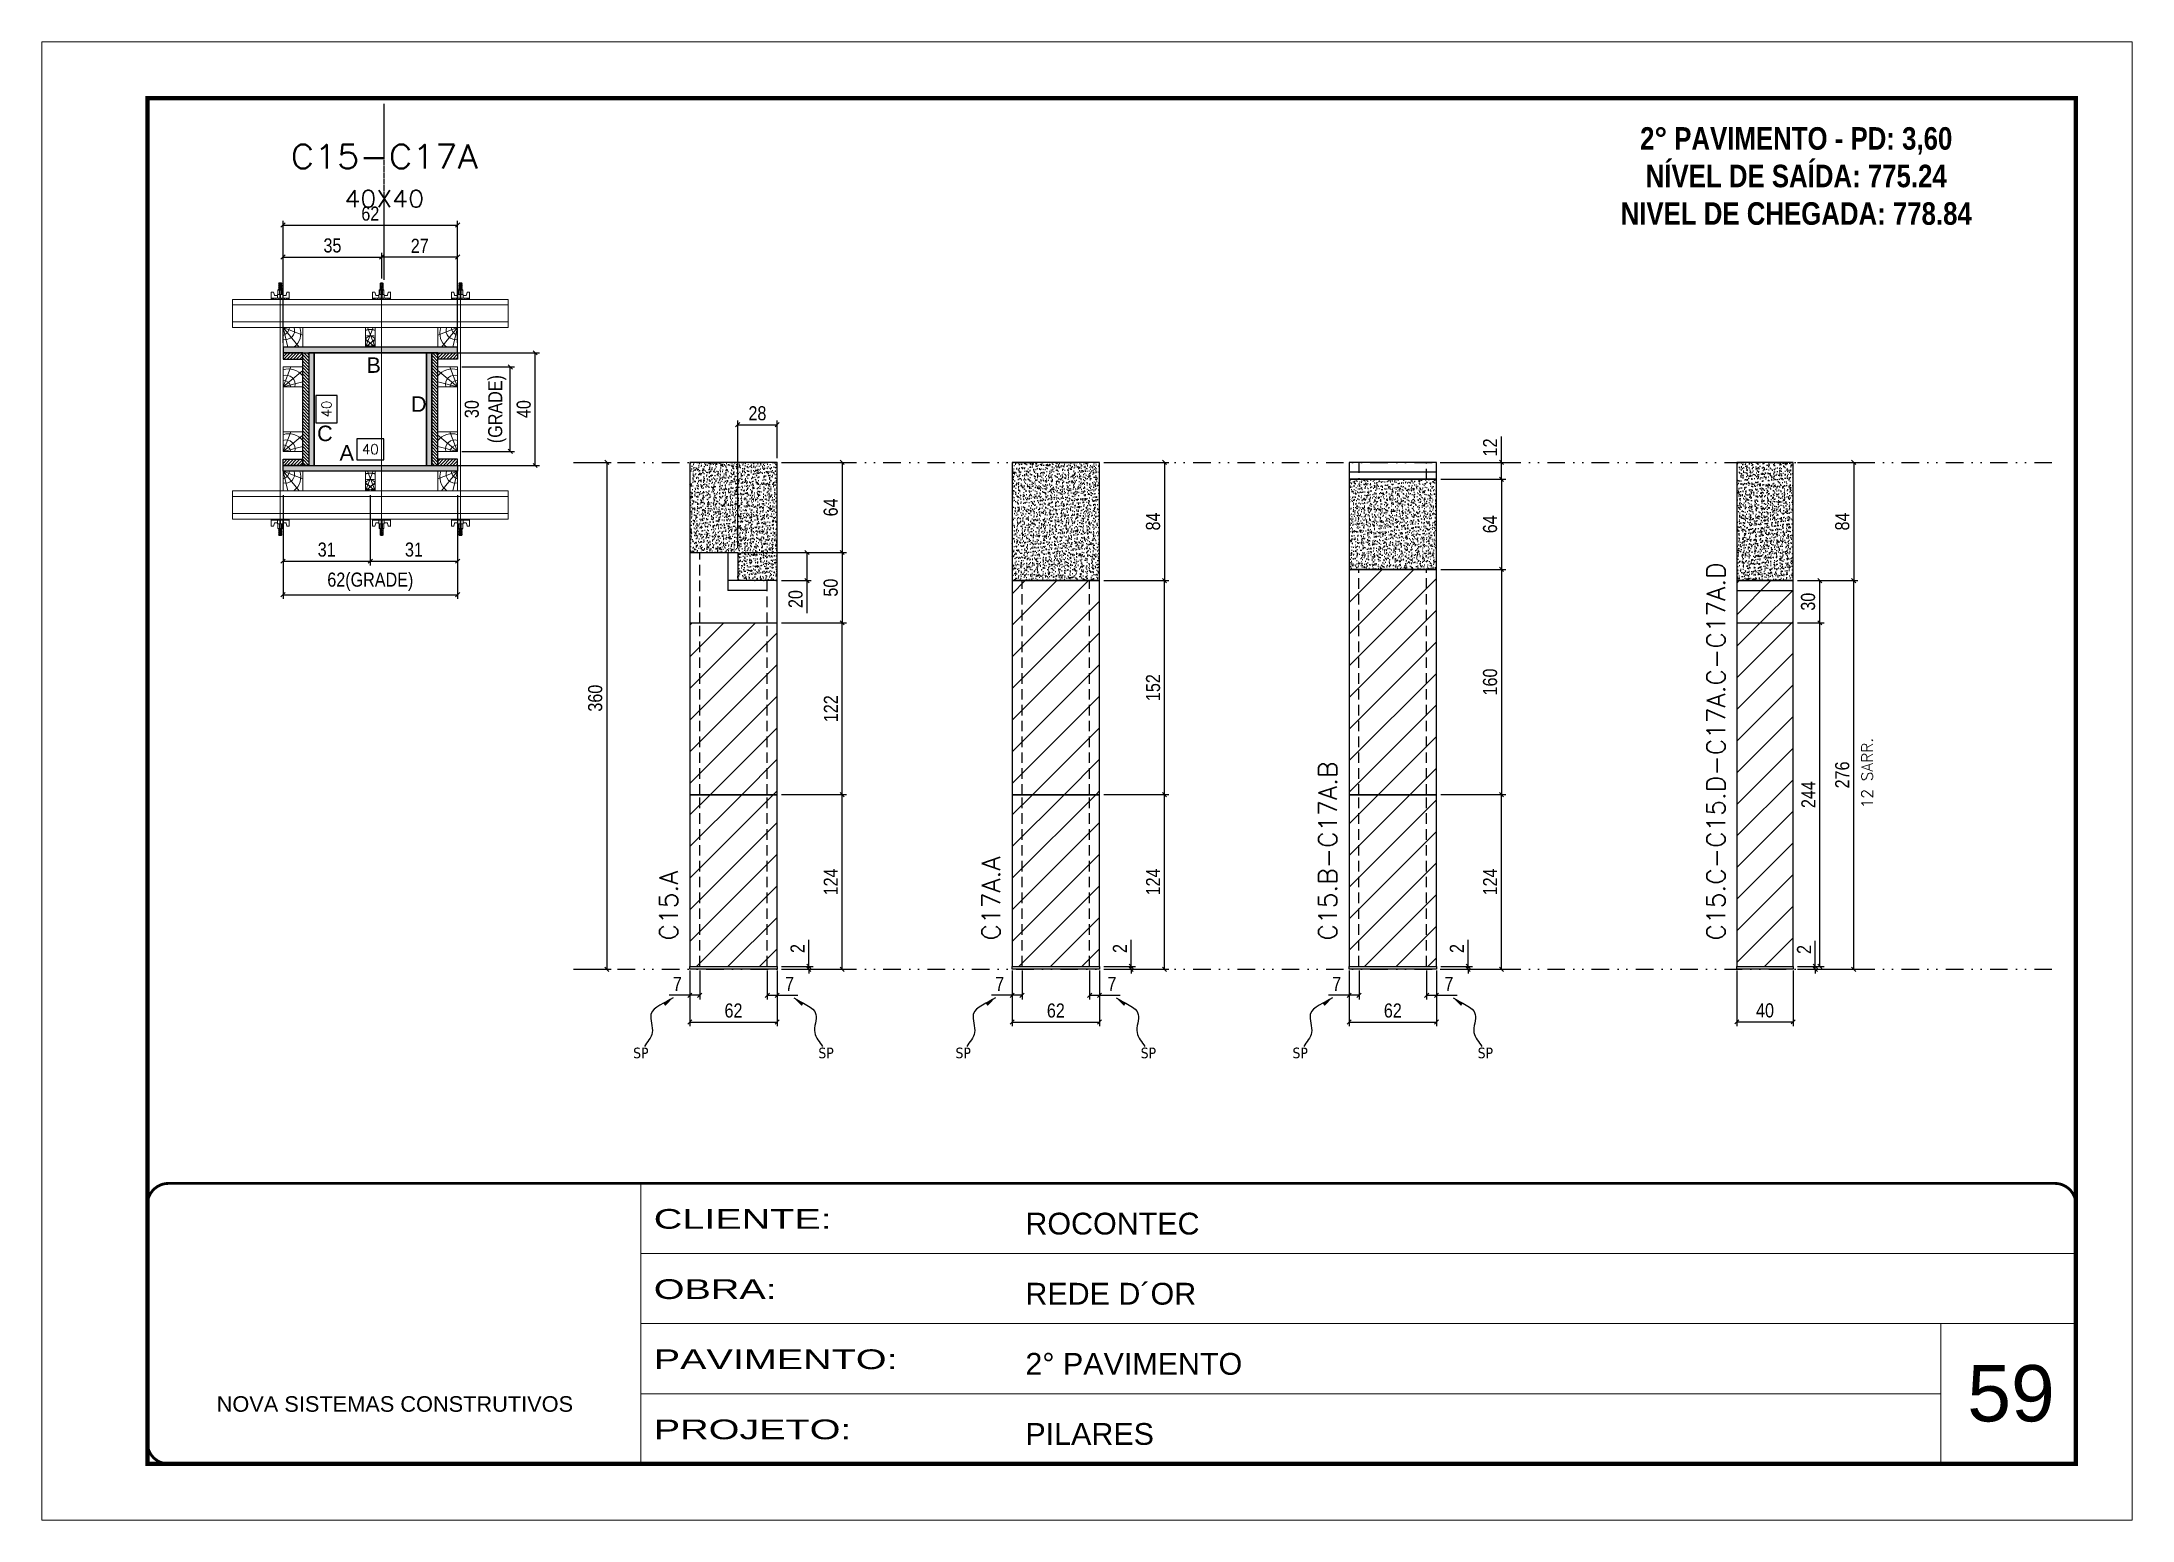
# Model space of a CAD drawing. Extents: x 2949 to 9203, y -16089 to 12527.
# Drawn here: x 6133 to 7618, y -4603 to -3553 of the extents above; entities that cross this region are included whole.
import ezdxf
from ezdxf.enums import TextEntityAlignment as Align

# ---------------------------------------------------------------- set-up
doc = ezdxf.new("R2010")
doc.units = 0
for name, pattern in [('CONTINUO', [0]), ('DASHED', [0.75, 0.5, -0.25]), ('DIVIDE2', [0.625, 0.25, -0.125, 0, -0.125, 0, -0.125]), ('HIDDEN', [0.375, 0.25, -0.125])]:
    doc.linetypes.add(name, pattern=pattern)
for name, color, linetype, lineweight in [('CARIMBO', 255, 'Continuous', 9), ('Folhas', 255, 'Continuous', 9), ('Hachura', 251, 'Continuous', 9), ('Madeira', 126, 'Continuous', 18), ('Perfil Metálico', 224, 'Continuous', 18), ('SARRAFO DE PRESSAO', 251, 'DASHED', 9), ('Texto Seção', 7, 'Continuous', 15)]:
    doc.layers.add(name, color=color, linetype=linetype, lineweight=lineweight)
for name, color, linetype in [('CHAPA', 1, 'Continuous'), ('COTA', 241, 'Continuous'), ('cotas', 4, 'Continuous'), ('MEIO_PONT', 93, 'Continuous'), ('NOMENCLATURA', 7, 'Continuous'), ('Nível', 160, 'Continuous'), ('Painéis', 200, 'Continuous'), ('SARR_2.2x7', 40, 'Continuous'), ('SARRAFO', 251, 'Continuous'), ('Sarrafo de Pressão', 42, 'HIDDEN'), ('texto', 7, 'Continuous'), ('Texto de Titulo', 7, 'Continuous'), ('Texto Qtd Sarr', 242, 'Continuous'), ('TEXTO_GERAL', 7, 'Continuous')]:
    doc.layers.add(name, color=color, linetype=linetype)
doc.styles.add('ARIAL', font='arial.ttf')
doc.styles.add('COTA TECNICA', font='techl___.ttf', dxfattribs={"height": 10})
doc.styles.add('COTA TECNICA 2X', font='techl___.ttf', dxfattribs={"height": 10})
doc.styles.add('COTA TECNICA-50', font='techl___.ttf', dxfattribs={"height": 10})
doc.styles.add('REGUA-120', font='ROMANS.shx', dxfattribs={"height": 15})
doc.styles.add('ROMANC', font='techb___.ttf', dxfattribs={"height": 2.5})
doc.styles.add('ROMANS', font='romans.shx')
doc.styles.get("Standard").update_dxf_attribs({"font": 'arial.ttf'})
doc.styles.add('Tecnologia', font='')
doc.styles.get('Tecnologia').set_extended_font_data('Forgotten Futurist')
doc.dimstyles.new('COTA PAINEL-50', dxfattribs={"dimtxt": 10, "dimasz": 3, "dimexe": 3, "dimexo": 3, "dimgap": 3, "dimtad": 1, "dimdec": 1, "dimzin": 12, "dimdsep": 46, "dimtxsty": 'COTA TECNICA-50', "dimblk1": 'OBLIQUE', "dimblk2": 'OBLIQUE', "dimsah": 1, "dimcen": 0.9, "dimclrd": 4, "dimclre": 4, "dimclrt": 240, "dimadec": 1, "dimazin": 3, "dimtfac": 1, "dimtdec": 1, "dimtmove": 0, "dimatfit": 3, "dimfxl": 1, "dimtolj": 1, "dimtzin": 12, "dimarcsym": 0})
doc.dimstyles.new('PAINEL', dxfattribs={"dimtxt": 10, "dimasz": 3, "dimexe": 3, "dimexo": 3, "dimgap": 3, "dimtad": 1, "dimdec": 1, "dimzin": 12, "dimdsep": 46, "dimtxsty": 'COTA TECNICA', "dimblk1": 'OBLIQUE', "dimblk2": 'OBLIQUE', "dimsah": 1, "dimcen": 0.9, "dimclrd": 4, "dimclre": 4, "dimclrt": 240, "dimadec": 1, "dimazin": 3, "dimtfac": 1, "dimtdec": 1, "dimtmove": 0, "dimatfit": 3, "dimfxl": 1, "dimtolj": 1, "dimtzin": 12, "dimarcsym": 0})
doc.dimstyles.new('SECAO PILAR', dxfattribs={"dimtxt": 10, "dimasz": 3, "dimexe": 3, "dimexo": 3, "dimgap": 3, "dimtad": 1, "dimdec": 1, "dimlfac": 0.5, "dimzin": 12, "dimdsep": 46, "dimtxsty": 'COTA TECNICA 2X', "dimblk1": 'OBLIQUE', "dimblk2": 'OBLIQUE', "dimsah": 1, "dimcen": 0.9, "dimclrd": 256, "dimclre": 256, "dimclrt": 256, "dimadec": 1, "dimazin": 3, "dimtfac": 1, "dimtdec": 1, "dimtmove": 0, "dimatfit": 3, "dimfxl": 1, "dimtolj": 1, "dimtzin": 12, "dimarcsym": 0})
doc.dimstyles.new('SECÇÃO 2', dxfattribs={"dimtxt": 7, "dimasz": 6, "dimexe": 0.18, "dimexo": 2, "dimgap": -4, "dimtad": 3, "dimdec": 1, "dimlfac": 0.5, "dimzin": 12, "dimdsep": 46, "dimtxsty": 'ROMANS', "dimblk": 'ARCHTICK', "dimcen": 0.09, "dimse1": 1, "dimse2": 1, "dimsd1": 1, "dimsd2": 1, "dimclrd": 180, "dimclre": 5, "dimclrt": 1, "dimadec": 0, "dimazin": 3, "dimtfac": 1, "dimtdec": 1, "dimtofl": 0, "dimtmove": 0, "dimatfit": 3, "dimldrblk": 'ARCHTICK', "dimfxl": 1, "dimtolj": 1, "dimtzin": 0, "dimarcsym": 0})
doc.dimstyles.get("Standard").update_dxf_attribs({"dimtxt": 0.18, "dimasz": 0.18, "dimexe": 0.18, "dimexo": 0.0625, "dimgap": 0.09, "dimtad": 0, "dimtih": 1, "dimtoh": 1, "dimdec": 4, "dimzin": 0, "dimdsep": 46, "dimtxsty": 'Standard', "dimcen": 0.09, "dimadec": 0, "dimazin": 0, "dimtfac": 1, "dimtdec": 4, "dimtofl": 0, "dimtmove": 0, "dimatfit": 3, "dimfxl": 1, "dimtolj": 1, "dimtzin": 0, "dimarcsym": 0})
pattern_1 = [(45, (-63.147, 0), (-11.22532, 11.22532), [])]
pattern_2 = [(45, (-80.981, 0), (-11.22532, 11.22532), [])]
pattern_3 = [(45, (124.294, 0), (-11.22532, 11.22532), [])]
pattern_4 = [(45, (148.012, 0), (-11.22532, 11.22532), [])]

msp = doc.modelspace()

# ---------------------------------------------------------------- texts
at = {"layer": 'CARIMBO', "style": 'ARIAL'}
msp.add_text('59', height=40, dxfattribs=at).set_placement((7500.39, -4533.17))
at = {"layer": 'NOMENCLATURA', "color": 2, "insert": (7378.86, -3587.26), "char_height": 16, "attachment_point": 2, "style": 'ROMANC'}
msp.add_mtext_dynamic_manual_height_columns('\\P2° PAVIMENTO - PD: 3,60\\PNÍVEL DE SAÍDA: 775.24\\PNIVEL DE CHEGADA: 778.84', width=300.2766, gutter_width=1, heights=[0], dxfattribs=at)
at = {"layer": 'texto', "color": 0, "char_height": 7.5, "attachment_point": 5}
for insert in [(6558.1, -4271.52), (6689.66, -4271.52), (6787.1, -4271.52), (6918.65, -4271.52), (7026.48, -4271.52), (7158.03, -4271.52)]:
    msp.add_mtext('{\\fTahoma|b0|i0|c0|p34;\\C4;SP}', dxfattribs=dict(at, insert=insert))
at = {"layer": 'Texto Seção', "linetype": 'Continuous', "style": 'ROMANS'}
msp.add_text('12 SARR.', height=8, rotation=90, dxfattribs=at).set_placement((7433.25, -4097.69))
at = {"layer": 'Texto Seção', "char_height": 13, "width": 285.3299, "attachment_point": 7, "rotation": 90, "style": 'REGUA-120'}
for s, insert in [('C15.C-C15.D-C17A.C-C17A.D', (7328.33, -4191.57)), ('C15.B-C17A.B', (7052.59, -4191.57)), ('C15.A', (6584.33, -4191.57)), ('C17A.A', (6813.33, -4191.57))]:
    msp.add_mtext(s, dxfattribs=dict(at, insert=insert))
at = {"layer": 'TEXTO_GERAL', "style": 'ARIAL'}
for s, p in [('B', (6368.28, -3782.92)), ('D', (6400.35, -3810.59)), ('C', (6333.63, -3831.42)), ('A', (6349.16, -3845.24))]:
    msp.add_text(s, height=11, dxfattribs=at).set_placement(p, align=Align.MIDDLE_CENTER)

# ---------------------------------------------------------------- blocks, each defined once
blk = doc.blocks.new('9999999999')
at = {"color": 30, "linetype": 'CONTINUO'}
for p, q in [((98564.6, 34230.2), (98564.6, 34429.4)), ((98564.6, 34379.6), (99584, 34379.6)), ((98564.6, 34329.8), (99488, 34329.8)), ((99584, 34329.8), (99488, 34329.8)), ((99488, 34329.8), (99488, 34230.2)), ((98564.6, 34280), (99488, 34280))]:
    blk.add_line(p, q, dxfattribs=at)
at = {"color": 30, "linetype": 'CONTINUO', "const_width": 2}
blk.add_lwpolyline([(99584, 34230.2), (99584, 34414.4, 0.414214), (99569, 34429.4), (98229, 34429.4, 0.414214), (98214, 34414.4), (98214, 34245.2, 0.414214), (98229, 34230.2), (99584, 34230.2)], format="xyb", dxfattribs=at)
at = {"layer": 'Folhas'}
blk.add_lwpolyline([(98139, 34190.2), (99624, 34190.2), (99624, 35240.2), (98139, 35240.2)], close=True, dxfattribs=at)
at = {"layer": 'Folhas', "color": 30, "const_width": 3}
blk.add_lwpolyline([(98214, 34230.2), (99584, 34230.2), (99584, 35200.2), (98214, 35200.2)], close=True, dxfattribs=at)
at = {"color": 7, "linetype": 'Continuous', "ltscale": 5, "style": 'ARIAL'}
for s, height, p in [('ROCONTEC', 15.48, (98837.7, 34393.1)), ('REDE D´OR', 15.48, (98837.7, 34343.3)), ('2° PAVIMENTO', 15.483, (98837.7, 34293.5)), ('NOVA SISTEMAS CONSTRUTIVOS', 11.059, (98263.2, 34267.2)), ('PILARES', 15.48, (98837.7, 34243.7))]:
    blk.add_text(s, height=height, dxfattribs=at).set_placement(p)
at = {"layer": 'Folhas', "color": 7, "style": 'Tecnologia', "width": 1.5}
for s, p in [('CLIENTE:', (98573.7, 34397.2)), ('OBRA:', (98573.7, 34347.3)), ('PAVIMENTO:', (98573.7, 34297.5)), ('PROJETO:', (98573.7, 34247.7))]:
    blk.add_text(s, height=14, dxfattribs=at).set_placement(p)
blk = doc.blocks.new('_Oblique')
at = {"color": 0, "linetype": 'ByBlock', "lineweight": -2}
blk.add_line((-0.5, -0.5), (0.5, 0.5), dxfattribs=at)
blk = doc.blocks.new('*D2020')
at = {"layer": 'COTA', "lineweight": -2, "transparency": 16777216}
for p, q in [((6303.9, -3767.2), (6303.9, -3680.5)), ((6427.9, -3767.2), (6427.9, -3680.5)), ((6303.9, -3683.5), (6427.9, -3683.5))]:
    blk.add_line(p, q, dxfattribs=at)
at = {"layer": 'Defpoints', "color": 0, "transparency": 16777216}
for p in [(6427.9, -3683.5), (6303.9, -3770.2), (6427.9, -3770.2)]:
    blk.add_point(p, dxfattribs=at)
at = {"layer": 'COTA', "lineweight": -2, "transparency": 16777216, "xscale": 3, "yscale": 3, "zscale": 3, "rotation": 180}
blk.add_blockref('_Oblique', (6303.9, -3683.5), dxfattribs=at)
at = {"layer": 'COTA', "lineweight": -2, "transparency": 16777216, "xscale": 3, "yscale": 3, "zscale": 3}
blk.add_blockref('_Oblique', (6427.9, -3683.5), dxfattribs=at)
at = {"layer": 'COTA', "transparency": 16777216, "insert": (6365.9, -3675.4), "char_height": 10, "attachment_point": 5, "style": 'COTA TECNICA 2X'}
blk.add_mtext('\\A1;62', dxfattribs=at)
blk = doc.blocks.new('*D2021')
at = {"layer": 'COTA', "lineweight": -2, "transparency": 16777216}
for p, q in [((6303.9, -3733.2), (6303.9, -3703.2)), ((6303.9, -3706.2), (6374, -3706.2)), ((6374, -3721.4), (6374, -3703.2))]:
    blk.add_line(p, q, dxfattribs=at)
at = {"layer": 'Defpoints', "color": 0, "transparency": 16777216}
for p in [(6374, -3706.2), (6374, -3724.4), (6303.9, -3736.2)]:
    blk.add_point(p, dxfattribs=at)
at = {"layer": 'COTA', "lineweight": -2, "transparency": 16777216, "xscale": 3, "yscale": 3, "zscale": 3, "rotation": 180}
blk.add_blockref('_Oblique', (6303.9, -3706.2), dxfattribs=at)
at = {"layer": 'COTA', "lineweight": -2, "transparency": 16777216, "xscale": 3, "yscale": 3, "zscale": 3}
blk.add_blockref('_Oblique', (6374, -3706.2), dxfattribs=at)
at = {"layer": 'COTA', "transparency": 16777216, "insert": (6339, -3698), "char_height": 10, "attachment_point": 5, "style": 'COTA TECNICA 2X'}
blk.add_mtext('\\A1;35', dxfattribs=at)
blk = doc.blocks.new('*D2022')
at = {"layer": 'COTA', "lineweight": -2, "transparency": 16777216}
for p, q in [((6374, -3721.4), (6374, -3703.2)), ((6427.9, -3706.2), (6374, -3706.2)), ((6427.9, -3733.2), (6427.9, -3703.2))]:
    blk.add_line(p, q, dxfattribs=at)
at = {"layer": 'Defpoints', "color": 0, "transparency": 16777216}
for p in [(6374, -3706.2), (6374, -3724.4), (6427.9, -3736.2)]:
    blk.add_point(p, dxfattribs=at)
at = {"layer": 'COTA', "lineweight": -2, "transparency": 16777216, "xscale": 3, "yscale": 3, "zscale": 3, "rotation": 180}
blk.add_blockref('_Oblique', (6374, -3706.2), dxfattribs=at)
at = {"layer": 'COTA', "lineweight": -2, "transparency": 16777216, "xscale": 3, "yscale": 3, "zscale": 3}
blk.add_blockref('_Oblique', (6427.9, -3706.2), dxfattribs=at)
at = {"layer": 'COTA', "transparency": 16777216, "insert": (6401, -3698.2), "char_height": 10, "attachment_point": 5, "style": 'COTA TECNICA 2X'}
blk.add_mtext('\\A1;27', dxfattribs=at)
blk = doc.blocks.new('titulo1')
at = {"layer": 'Defpoints', "color": 252, "linetype": 'HIDDEN', "ltscale": 2}
blk.add_line((0, 0), (0, 125), dxfattribs=at)
at = {"layer": 'Defpoints', "style": 'ROMANS', "oblique": 15}
blk.add_attdef('FOLHA', text='', height=10, dxfattribs=at).set_placement((0, 15.6), align=Align.MIDDLE_CENTER)
at = {"layer": 'Texto Qtd Sarr', "color": 3, "style": 'ROMANS', "oblique": 15}
for tag, height, p in [('TITULO', 17, (0, 71.4)), ('SEÇÃO', 12, (0, 41.5))]:
    blk.add_attdef(tag, text='', height=height, dxfattribs=at).set_placement(p, align=Align.MIDDLE_CENTER)
blk = doc.blocks.new('PONTALETE')
at = {"layer": 'Madeira'}
for q in [(2.71, 7), (7, 5.76), (7, 1.74)]:
    blk.add_line((0, 0), q, dxfattribs=at)
blk.add_lwpolyline([(0, 0), (7, 0), (7, 7), (0, 7)], close=True, dxfattribs=at)
for centre, radius, start, end in [((2.04, 0.06), 6.23, 37.28179, 109.09128), ((1.09, 0.9), 3.19, 343.60304, 109.98471), ((-0.21, -0.78), 3.09, 14.63219, 86.0383)]:
    blk.add_arc(centre, radius, start, end, dxfattribs=at)
blk = doc.blocks.new('*D2023')
at = {"layer": 'COTA', "lineweight": -2, "transparency": 16777216}
for p, q in [((6303.9, -3875.2), (6303.9, -3949)), ((6427.9, -3875.2), (6427.9, -3949)), ((6303.9, -3946), (6427.9, -3946))]:
    blk.add_line(p, q, dxfattribs=at)
at = {"layer": 'Defpoints', "color": 0, "transparency": 16777216}
for p in [(6303.9, -3872.2), (6427.9, -3872.2), (6427.9, -3946)]:
    blk.add_point(p, dxfattribs=at)
at = {"layer": 'COTA', "lineweight": -2, "transparency": 16777216, "xscale": 3, "yscale": 3, "zscale": 3, "rotation": 180}
blk.add_blockref('_Oblique', (6303.9, -3946), dxfattribs=at)
at = {"layer": 'COTA', "lineweight": -2, "transparency": 16777216, "xscale": 3, "yscale": 3, "zscale": 3}
blk.add_blockref('_Oblique', (6427.9, -3946), dxfattribs=at)
at = {"layer": 'COTA', "transparency": 16777216, "insert": (6365.9, -3936.8), "char_height": 10, "attachment_point": 5, "style": 'COTA TECNICA 2X'}
blk.add_mtext('\\A1;62(GRADE)', dxfattribs=at)
blk = doc.blocks.new('MEIO PONTALETE')
at = {"layer": 'Madeira'}
for q in [(2.71, 7), (3.5, 2.88), (3.5, 0.87)]:
    blk.add_line((0, 0), q, dxfattribs=at)
blk.add_lwpolyline([(0, 0), (3.5, 0), (3.5, 7), (0, 7)], close=True, dxfattribs=at)
for centre, radius, start, end in [((2.04, 0.06), 6.23, 76.44987, 109.09128), ((1.09, 0.9), 3.19, 40.90626, 109.98471), ((-0.21, -0.78), 3.09, 14.63219, 86.0383)]:
    blk.add_arc(centre, radius, start, end, dxfattribs=at)
blk = doc.blocks.new('*D2024')
at = {"layer": 'COTA', "lineweight": -2, "transparency": 16777216}
for p, q in [((6365.9, -3875.2), (6365.9, -3925.2)), ((6427.9, -3875.2), (6427.9, -3925.2)), ((6365.9, -3922.2), (6427.9, -3922.2))]:
    blk.add_line(p, q, dxfattribs=at)
at = {"layer": 'Defpoints', "color": 0, "transparency": 16777216}
for p in [(6365.9, -3872.2), (6427.9, -3872.2), (6427.9, -3922.2)]:
    blk.add_point(p, dxfattribs=at)
at = {"layer": 'COTA', "lineweight": -2, "transparency": 16777216, "xscale": 3, "yscale": 3, "zscale": 3, "rotation": 180}
blk.add_blockref('_Oblique', (6365.9, -3922.2), dxfattribs=at)
at = {"layer": 'COTA', "lineweight": -2, "transparency": 16777216, "xscale": 3, "yscale": 3, "zscale": 3}
blk.add_blockref('_Oblique', (6427.9, -3922.2), dxfattribs=at)
at = {"layer": 'COTA', "transparency": 16777216, "insert": (6396.9, -3914), "char_height": 10, "attachment_point": 5, "style": 'COTA TECNICA 2X'}
blk.add_mtext('\\A1;31', dxfattribs=at)
blk = doc.blocks.new('C')
at = {"layer": 'Hachura', "color": 0}
for p, q in [((0, 3.22), (0, -3.22)), ((0.45, 3.22), (0, 3.22)), ((0.46, 3.16), (0, 3.16)), ((0.46, 3.05), (0, 3.05)), ((0.46, 2.88), (0, 2.88)), ((0, 2.75), (0, -1.16)), ((0.46, 2.65), (0, 2.65)), ((0.46, 2.23), (0, 2.23)), ((0.46, 1.51), (0, 1.51)), ((0.39, 0.49), (0.17, 0.49)), ((0.45, -3.23), (0.45, 3.22)), ((0.45, 3.22), (2.58, 3.22)), ((1.74, 0.97), (0.45, 0.97)), ((1.45, 0.1), (0.45, 0.1)), ((1.35, 1.94), (1.35, 0.96)), ((2.58, 2.39), (1.47, 2.09)), ((1.74, -0.97), (1.74, 0.97)), ((1.74, 0.97), (1.74, 0.84)), ((1.74, 0.97), (1.74, 0.84)), ((1.74, 0.84), (3.35, 0.84)), ((3.35, 0.45), (1.74, 0.45)), ((2.58, 3.22), (2.58, 2.39)), ((3.32, 0.84), (3.32, -0.84)), ((3.35, 0.84), (3.35, -0.84)), ((3.68, 0.45), (3.35, 0.45)), ((3.84, -0.52), (3.35, 0.45)), ((3.35, 0.06), (3.67, -0.57)), ((3.68, 0.45), (4.16, -0.52)), ((3.72, 0.5), (4.25, -0.57)), ((4.37, -0.55), (3.83, 0.53)), ((4.15, 0.45), (3.93, 0.45)), ((4.42, -0.52), (3.93, 0.45)), ((4.15, 0.45), (4.26, 0.45)), ((4.26, 0.45), (4.74, -0.52)), ((4.3, 0.5), (4.83, -0.57)), ((4.95, -0.55), (4.41, 0.53)), ((4.51, 0.45), (4.84, 0.45)), ((5, -0.52), (4.51, 0.45)), ((4.84, 0.45), (5.32, -0.52)), ((4.88, 0.5), (5.41, -0.57)), ((5.53, -0.55), (4.99, 0.53)), ((5.58, -0.52), (5.09, 0.45)), ((5.42, 0.45), (5.09, 0.45)), ((5.58, -0.52), (5.09, 0.45)), ((5.42, 0.45), (5.74, -0.19)), ((5.46, 0.5), (5.74, -0.07)), ((5.74, 0.19), (5.57, 0.53)), ((5.74, 0.32), (5.68, 0.45)), ((5.68, 0.45), (5.74, 0.45)), ((5.74, 0.45), (5.9, 0.29)), ((5.74, 0.45), (5.74, -0.52)), ((5.9, -0.36), (5.9, 0.29)), ((0.45, 0), (0, 0)), ((0.46, -1.52), (0, -1.52)), ((0.46, -2.23), (0, -2.23)), ((0.46, -2.65), (0, -2.65)), ((0.46, -2.88), (0, -2.88)), ((0.46, -3.05), (0, -3.05)), ((0.46, -3.16), (0, -3.16)), ((0, -3.22), (2.57, -3.22)), ((0.08, -0.48), (0.29, -0.48)), ((0.29, -0.48), (0.4, -0.48)), ((0.45, 0), (0.45, -0.97)), ((0.45, -0.16), (1.45, -0.16)), ((0.45, -0.65), (0.45, -0.32)), ((0.45, -3.23), (0.45, -0.65)), ((0.45, -0.97), (1.74, -0.97)), ((1.35, -1.94), (1.35, -0.97)), ((2.58, -2.39), (1.47, -2.1)), ((3.35, -0.32), (1.74, -0.32)), ((3.35, -0.84), (1.74, -0.84)), ((2.58, -3.23), (2.58, -2.39)), ((3.35, -0.07), (3.58, -0.52)), ((3.35, -0.52), (3.58, -0.52)), ((3.84, -0.52), (4.16, -0.52)), ((4.42, -0.52), (4.74, -0.52)), ((4.63, -0.52), (4.74, -0.52)), ((5, -0.52), (5.32, -0.52)), ((5.58, -0.52), (5.74, -0.52)), ((5.74, -0.52), (5.9, -0.36)), ((5.74, -0.52), (5.74, -0.52))]:
    blk.add_line(p, q, dxfattribs=at)
for centre, radius, start, end in [((1.52, 1.94), 0.161, 104.74356, 180), ((1.44, -0.03), 0.129, 272.69497, 87.30503), ((3.81, 0.39), 0.143, 25.56881, 154.43119), ((4.39, 0.39), 0.143, 25.56881, 154.43119), ((4.97, 0.39), 0.143, 25.56881, 154.43119), ((5.55, 0.39), 0.143, 25.56881, 154.43119), ((0.17, -0.37), 0.174, 221.74404, 317.85924), ((1.52, -1.94), 0.161, 180, 255.25644), ((3.71, -0.4), 0.174, 222.14076, 318.25596), ((4.29, -0.4), 0.174, 222.14076, 318.25596), ((4.87, -0.4), 0.174, 222.14076, 318.25596), ((5.45, -0.4), 0.174, 222.14076, 318.25596), ((5.61, -0.4), 0.174, 317.85924, 318.25596)]:
    blk.add_arc(centre, radius, start, end, dxfattribs=at)
blk = doc.blocks.new('*D2025')
at = {"layer": 'COTA', "lineweight": -2, "transparency": 16777216}
for p, q in [((6303.9, -3875.2), (6303.9, -3925.2)), ((6365.9, -3875.2), (6365.9, -3925.2)), ((6303.9, -3922.2), (6365.9, -3922.2))]:
    blk.add_line(p, q, dxfattribs=at)
at = {"layer": 'Defpoints', "color": 0, "transparency": 16777216}
for p in [(6303.9, -3872.2), (6365.9, -3872.2), (6365.9, -3922.2)]:
    blk.add_point(p, dxfattribs=at)
at = {"layer": 'COTA', "lineweight": -2, "transparency": 16777216, "xscale": 3, "yscale": 3, "zscale": 3, "rotation": 180}
blk.add_blockref('_Oblique', (6303.9, -3922.2), dxfattribs=at)
at = {"layer": 'COTA', "lineweight": -2, "transparency": 16777216, "xscale": 3, "yscale": 3, "zscale": 3}
blk.add_blockref('_Oblique', (6365.9, -3922.2), dxfattribs=at)
at = {"layer": 'COTA', "transparency": 16777216, "insert": (6334.9, -3914), "char_height": 10, "attachment_point": 5, "style": 'COTA TECNICA 2X'}
blk.add_mtext('\\A1;31', dxfattribs=at)
blk = doc.blocks.new('*D2044')
at = {"layer": 'cotas', "color": 4, "linetype": 'ByBlock', "lineweight": -2, "transparency": 16777216}
for p, q in [((6513.2, -3852), (6536.9, -3852)), ((6533.9, -3852), (6533.9, -4212)), ((6513.2, -4212), (6536.9, -4212))]:
    blk.add_line(p, q, dxfattribs=at)
at = {"layer": 'Defpoints', "color": 0, "linetype": 'ByBlock', "transparency": 16777216}
for p in [(6510.2, -3852), (6510.2, -4212), (6533.9, -4212)]:
    blk.add_point(p, dxfattribs=at)
at = {"layer": 'cotas', "color": 4, "linetype": 'ByBlock', "lineweight": -2, "transparency": 16777216, "xscale": 3, "yscale": 3, "zscale": 3}
for p, rotation in [((6533.9, -3852), 90), ((6533.9, -4212), 270)]:
    blk.add_blockref('_Oblique', p, dxfattribs=dict(at, rotation=rotation))
at = {"layer": 'cotas', "color": 240, "linetype": 'ByBlock', "transparency": 16777216, "insert": (6525.7, -4019.5), "char_height": 10, "attachment_point": 5, "rotation": 90, "style": 'COTA TECNICA'}
blk.add_mtext('\\A1;360', dxfattribs=at)
blk = doc.blocks.new('*D2026')
at = {"layer": 'COTA', "color": 4, "lineweight": -2, "transparency": 16777216}
for p, q in [((6592.9, -4213), (6592.9, -4252.5)), ((6654.9, -4213), (6654.9, -4252.5)), ((6592.9, -4249.5), (6654.9, -4249.5))]:
    blk.add_line(p, q, dxfattribs=at)
at = {"layer": 'Defpoints', "color": 0, "transparency": 16777216}
for p in [(6592.9, -4210), (6654.9, -4210), (6654.9, -4249.5)]:
    blk.add_point(p, dxfattribs=at)
at = {"layer": 'COTA', "color": 4, "lineweight": -2, "transparency": 16777216, "xscale": 3, "yscale": 3, "zscale": 3, "rotation": 180}
blk.add_blockref('_Oblique', (6592.9, -4249.5), dxfattribs=at)
at = {"layer": 'COTA', "color": 4, "lineweight": -2, "transparency": 16777216, "xscale": 3, "yscale": 3, "zscale": 3}
blk.add_blockref('_Oblique', (6654.9, -4249.5), dxfattribs=at)
at = {"layer": 'COTA', "color": 240, "transparency": 16777216, "insert": (6623.9, -4241.4), "char_height": 10, "attachment_point": 5, "style": 'COTA TECNICA'}
blk.add_mtext('\\A1;62', dxfattribs=at)
blk = doc.blocks.new('*D2027')
at = {"layer": 'COTA', "color": 4, "lineweight": -2, "transparency": 16777216}
for p, q in [((6657.9, -4088), (6704.1, -4088)), ((6701.1, -4212), (6701.1, -4088)), ((6657.9, -4212), (6704.1, -4212))]:
    blk.add_line(p, q, dxfattribs=at)
at = {"layer": 'Defpoints', "color": 0, "transparency": 16777216}
for p in [(6654.9, -4088), (6701.1, -4088), (6654.9, -4212)]:
    blk.add_point(p, dxfattribs=at)
at = {"layer": 'COTA', "color": 4, "lineweight": -2, "transparency": 16777216, "xscale": 3, "yscale": 3, "zscale": 3}
for p, rotation in [((6701.1, -4088), 90), ((6701.1, -4212), 270)]:
    blk.add_blockref('_Oblique', p, dxfattribs=dict(at, rotation=rotation))
at = {"layer": 'COTA', "color": 240, "transparency": 16777216, "insert": (6693, -4150), "char_height": 10, "attachment_point": 5, "rotation": 90, "style": 'COTA TECNICA-50'}
blk.add_mtext('\\A1;124', dxfattribs=at)
blk = doc.blocks.new('*D2028')
at = {"layer": 'COTA', "color": 4, "lineweight": -2, "transparency": 16777216}
for p, q in [((6677.4, -4210), (6677.4, -4191.2)), ((6657.9, -4210), (6680.4, -4210)), ((6657.9, -4212), (6680.4, -4212)), ((6677.4, -4212), (6677.4, -4210)), ((6677.4, -4212), (6677.4, -4215))]:
    blk.add_line(p, q, dxfattribs=at)
at = {"layer": 'Defpoints', "color": 0, "transparency": 16777216}
for p in [(6654.9, -4210), (6654.9, -4212), (6677.4, -4212)]:
    blk.add_point(p, dxfattribs=at)
at = {"layer": 'COTA', "color": 4, "lineweight": -2, "transparency": 16777216, "xscale": 3, "yscale": 3, "zscale": 3}
for p, rotation in [((6677.4, -4210), 270), ((6677.4, -4212), 90)]:
    blk.add_blockref('_Oblique', p, dxfattribs=dict(at, rotation=rotation))
at = {"layer": 'COTA', "color": 240, "transparency": 16777216, "insert": (6669.4, -4197.3), "char_height": 10, "attachment_point": 5, "rotation": 90, "style": 'COTA TECNICA-50'}
blk.add_mtext('\\A1;2', dxfattribs=at)
blk = doc.blocks.new('*D2029')
at = {"layer": 'COTA', "color": 4, "linetype": 'ByBlock', "lineweight": -2, "transparency": 16777216}
for p, q in [((6657.9, -3966), (6704.1, -3966)), ((6701.1, -4088), (6701.1, -3966)), ((6657.9, -4088), (6704.1, -4088))]:
    blk.add_line(p, q, dxfattribs=at)
at = {"layer": 'Defpoints', "color": 0, "linetype": 'ByBlock', "transparency": 16777216}
for p in [(6654.9, -3966), (6701.1, -3966), (6654.9, -4088)]:
    blk.add_point(p, dxfattribs=at)
at = {"layer": 'COTA', "color": 4, "linetype": 'ByBlock', "lineweight": -2, "transparency": 16777216, "xscale": 3, "yscale": 3, "zscale": 3}
for p, rotation in [((6701.1, -3966), 90), ((6701.1, -4088), 270)]:
    blk.add_blockref('_Oblique', p, dxfattribs=dict(at, rotation=rotation))
at = {"layer": 'COTA', "color": 240, "linetype": 'ByBlock', "transparency": 16777216, "insert": (6693.1, -4027), "char_height": 10, "attachment_point": 5, "rotation": 90, "style": 'COTA TECNICA'}
blk.add_mtext('\\A1;122', dxfattribs=at)
blk = doc.blocks.new('*D2030')
at = {"layer": 'COTA', "color": 4, "linetype": 'ByBlock', "lineweight": -2, "transparency": 16777216}
for p, q in [((6657.9, -3852), (6704.1, -3852)), ((6701.1, -3852), (6701.1, -3916)), ((6629.9, -3916), (6704.1, -3916))]:
    blk.add_line(p, q, dxfattribs=at)
at = {"layer": 'Defpoints', "color": 0, "linetype": 'ByBlock', "transparency": 16777216}
for p in [(6654.9, -3852), (6626.9, -3916), (6701.1, -3916)]:
    blk.add_point(p, dxfattribs=at)
at = {"layer": 'COTA', "color": 4, "linetype": 'ByBlock', "lineweight": -2, "transparency": 16777216, "xscale": 3, "yscale": 3, "zscale": 3}
for p, rotation in [((6701.1, -3852), 90), ((6701.1, -3916), 270)]:
    blk.add_blockref('_Oblique', p, dxfattribs=dict(at, rotation=rotation))
at = {"layer": 'COTA', "color": 240, "linetype": 'ByBlock', "transparency": 16777216, "insert": (6693, -3884), "char_height": 10, "attachment_point": 5, "rotation": 90, "style": 'COTA TECNICA'}
blk.add_mtext('\\A1;64', dxfattribs=at)
blk = doc.blocks.new('*D2031')
at = {"layer": 'COTA', "color": 4, "lineweight": -2, "transparency": 16777216}
for p, q in [((7061.3, -4213), (7061.3, -4252.5)), ((7123.3, -4213), (7123.3, -4252.5)), ((7061.3, -4249.5), (7123.3, -4249.5))]:
    blk.add_line(p, q, dxfattribs=at)
at = {"layer": 'Defpoints', "color": 0, "transparency": 16777216}
for p in [(7061.3, -4210), (7123.3, -4210), (7123.3, -4249.5)]:
    blk.add_point(p, dxfattribs=at)
at = {"layer": 'COTA', "color": 4, "lineweight": -2, "transparency": 16777216, "xscale": 3, "yscale": 3, "zscale": 3, "rotation": 180}
blk.add_blockref('_Oblique', (7061.3, -4249.5), dxfattribs=at)
at = {"layer": 'COTA', "color": 4, "lineweight": -2, "transparency": 16777216, "xscale": 3, "yscale": 3, "zscale": 3}
blk.add_blockref('_Oblique', (7123.3, -4249.5), dxfattribs=at)
at = {"layer": 'COTA', "color": 240, "transparency": 16777216, "insert": (7092.3, -4241.4), "char_height": 10, "attachment_point": 5, "style": 'COTA TECNICA'}
blk.add_mtext('\\A1;62', dxfattribs=at)
blk = doc.blocks.new('*D2032')
at = {"layer": 'COTA', "color": 4, "lineweight": -2, "transparency": 16777216}
for p, q in [((7126.3, -4088), (7172.5, -4088)), ((7169.5, -4212), (7169.5, -4088)), ((7126.3, -4212), (7172.5, -4212))]:
    blk.add_line(p, q, dxfattribs=at)
at = {"layer": 'Defpoints', "color": 0, "transparency": 16777216}
for p in [(7123.3, -4088), (7169.5, -4088), (7123.3, -4212)]:
    blk.add_point(p, dxfattribs=at)
at = {"layer": 'COTA', "color": 4, "lineweight": -2, "transparency": 16777216, "xscale": 3, "yscale": 3, "zscale": 3}
for p, rotation in [((7169.5, -4088), 90), ((7169.5, -4212), 270)]:
    blk.add_blockref('_Oblique', p, dxfattribs=dict(at, rotation=rotation))
at = {"layer": 'COTA', "color": 240, "transparency": 16777216, "insert": (7161.4, -4150), "char_height": 10, "attachment_point": 5, "rotation": 90, "style": 'COTA TECNICA-50'}
blk.add_mtext('\\A1;124', dxfattribs=at)
blk = doc.blocks.new('*D2033')
at = {"layer": 'COTA', "color": 4, "lineweight": -2, "transparency": 16777216}
for p, q in [((7145.8, -4210), (7145.8, -4191.2)), ((7126.3, -4210), (7148.8, -4210)), ((7126.3, -4212), (7148.8, -4212)), ((7145.8, -4212), (7145.8, -4210)), ((7145.8, -4212), (7145.8, -4215))]:
    blk.add_line(p, q, dxfattribs=at)
at = {"layer": 'Defpoints', "color": 0, "transparency": 16777216}
for p in [(7123.3, -4210), (7123.3, -4212), (7145.8, -4212)]:
    blk.add_point(p, dxfattribs=at)
at = {"layer": 'COTA', "color": 4, "lineweight": -2, "transparency": 16777216, "xscale": 3, "yscale": 3, "zscale": 3}
for p, rotation in [((7145.8, -4210), 270), ((7145.8, -4212), 90)]:
    blk.add_blockref('_Oblique', p, dxfattribs=dict(at, rotation=rotation))
at = {"layer": 'COTA', "color": 240, "transparency": 16777216, "insert": (7137.8, -4197.3), "char_height": 10, "attachment_point": 5, "rotation": 90, "style": 'COTA TECNICA-50'}
blk.add_mtext('\\A1;2', dxfattribs=at)
blk = doc.blocks.new('*D2034')
at = {"layer": 'COTA', "color": 4, "linetype": 'ByBlock', "lineweight": -2, "transparency": 16777216}
for p, q in [((7126.3, -3864), (7172.5, -3864)), ((7169.5, -3864), (7169.5, -3928)), ((7126.3, -3928), (7172.5, -3928))]:
    blk.add_line(p, q, dxfattribs=at)
at = {"layer": 'Defpoints', "color": 0, "linetype": 'ByBlock', "transparency": 16777216}
for p in [(7123.3, -3864), (7123.3, -3928), (7169.5, -3928)]:
    blk.add_point(p, dxfattribs=at)
at = {"layer": 'COTA', "color": 4, "linetype": 'ByBlock', "lineweight": -2, "transparency": 16777216, "xscale": 3, "yscale": 3, "zscale": 3}
for p, rotation in [((7169.5, -3864), 90), ((7169.5, -3928), 270)]:
    blk.add_blockref('_Oblique', p, dxfattribs=dict(at, rotation=rotation))
at = {"layer": 'COTA', "color": 240, "linetype": 'ByBlock', "transparency": 16777216, "insert": (7161.4, -3896), "char_height": 10, "attachment_point": 5, "rotation": 90, "style": 'COTA TECNICA'}
blk.add_mtext('\\A1;64', dxfattribs=at)
blk = doc.blocks.new('*D2045')
at = {"layer": 'COTA', "color": 4, "linetype": 'ByBlock', "lineweight": -2, "transparency": 16777216}
for p, q in [((7126.3, -3928), (7172.5, -3928)), ((7169.5, -3928), (7169.5, -4088)), ((7126.3, -4088), (7172.5, -4088))]:
    blk.add_line(p, q, dxfattribs=at)
at = {"layer": 'Defpoints', "color": 0, "linetype": 'ByBlock', "transparency": 16777216}
for p in [(7123.3, -3928), (7123.3, -4088), (7169.5, -4088)]:
    blk.add_point(p, dxfattribs=at)
at = {"layer": 'COTA', "color": 4, "linetype": 'ByBlock', "lineweight": -2, "transparency": 16777216, "xscale": 3, "yscale": 3, "zscale": 3}
for p, rotation in [((7169.5, -3928), 90), ((7169.5, -4088), 270)]:
    blk.add_blockref('_Oblique', p, dxfattribs=dict(at, rotation=rotation))
at = {"layer": 'COTA', "color": 240, "linetype": 'ByBlock', "transparency": 16777216, "insert": (7161.4, -4008), "char_height": 10, "attachment_point": 5, "rotation": 90, "style": 'COTA TECNICA'}
blk.add_mtext('\\A1;160', dxfattribs=at)
blk = doc.blocks.new('*D2035')
at = {"layer": 'COTA', "color": 4, "lineweight": -2, "transparency": 16777216}
for p, q in [((7336.7, -4213), (7336.7, -4252.4)), ((7376.7, -4213), (7376.7, -4252.4)), ((7336.7, -4249.4), (7376.7, -4249.4))]:
    blk.add_line(p, q, dxfattribs=at)
at = {"layer": 'Defpoints', "color": 0, "transparency": 16777216}
for p in [(7336.7, -4210), (7376.7, -4210), (7376.7, -4249.4)]:
    blk.add_point(p, dxfattribs=at)
at = {"layer": 'COTA', "color": 4, "lineweight": -2, "transparency": 16777216, "xscale": 3, "yscale": 3, "zscale": 3, "rotation": 180}
blk.add_blockref('_Oblique', (7336.7, -4249.4), dxfattribs=at)
at = {"layer": 'COTA', "color": 4, "lineweight": -2, "transparency": 16777216, "xscale": 3, "yscale": 3, "zscale": 3}
blk.add_blockref('_Oblique', (7376.7, -4249.4), dxfattribs=at)
at = {"layer": 'COTA', "color": 240, "transparency": 16777216, "insert": (7356.7, -4241.3), "char_height": 10, "attachment_point": 5, "style": 'COTA TECNICA'}
blk.add_mtext('\\A1;40', dxfattribs=at)
blk = doc.blocks.new('*D2036')
at = {"layer": 'COTA', "color": 4, "lineweight": -2, "transparency": 16777216}
for p, q in [((7379.7, -3936), (7422.7, -3936)), ((7419.7, -4212), (7419.7, -3936)), ((7379.7, -4212), (7422.7, -4212))]:
    blk.add_line(p, q, dxfattribs=at)
at = {"layer": 'Defpoints', "color": 0, "transparency": 16777216}
for p in [(7376.7, -3936), (7419.7, -3936), (7376.7, -4212)]:
    blk.add_point(p, dxfattribs=at)
at = {"layer": 'COTA', "color": 4, "lineweight": -2, "transparency": 16777216, "xscale": 3, "yscale": 3, "zscale": 3}
for p, rotation in [((7419.7, -3936), 90), ((7419.7, -4212), 270)]:
    blk.add_blockref('_Oblique', p, dxfattribs=dict(at, rotation=rotation))
at = {"layer": 'COTA', "color": 240, "transparency": 16777216, "insert": (7411.6, -4074), "char_height": 10, "attachment_point": 5, "rotation": 90, "style": 'COTA TECNICA'}
blk.add_mtext('\\A1;276', dxfattribs=at)
blk = doc.blocks.new('*D2037')
at = {"layer": 'COTA', "color": 4, "lineweight": -2, "transparency": 16777216}
for p, q in [((7392.4, -4210), (7392.4, -4191.9)), ((7379.7, -4210), (7395.4, -4210)), ((7379.7, -4212), (7395.4, -4212)), ((7392.4, -4212), (7392.4, -4210)), ((7392.4, -4212), (7392.4, -4215))]:
    blk.add_line(p, q, dxfattribs=at)
at = {"layer": 'Defpoints', "color": 0, "transparency": 16777216}
for p in [(7376.7, -4210), (7376.7, -4212), (7392.4, -4210)]:
    blk.add_point(p, dxfattribs=at)
at = {"layer": 'COTA', "color": 4, "lineweight": -2, "transparency": 16777216, "xscale": 3, "yscale": 3, "zscale": 3}
for p, rotation in [((7392.4, -4210), 270), ((7392.4, -4212), 90)]:
    blk.add_blockref('_Oblique', p, dxfattribs=dict(at, rotation=rotation))
at = {"layer": 'COTA', "color": 240, "transparency": 16777216, "insert": (7384.4, -4198), "char_height": 10, "attachment_point": 5, "rotation": 90, "style": 'COTA TECNICA-50'}
blk.add_mtext('\\A1;2', dxfattribs=at)
blk = doc.blocks.new('*D2046')
at = {"layer": 'COTA', "color": 4, "linetype": 'ByBlock', "lineweight": -2, "transparency": 16777216}
for p, q in [((7379.7, -3966), (7398.6, -3966)), ((7395.6, -4210), (7395.6, -3966)), ((7379.7, -4210), (7398.6, -4210))]:
    blk.add_line(p, q, dxfattribs=at)
at = {"layer": 'Defpoints', "color": 0, "linetype": 'ByBlock', "transparency": 16777216}
for p in [(7376.7, -3966), (7395.6, -3966), (7376.7, -4210)]:
    blk.add_point(p, dxfattribs=at)
at = {"layer": 'COTA', "color": 4, "linetype": 'ByBlock', "lineweight": -2, "transparency": 16777216, "xscale": 3, "yscale": 3, "zscale": 3}
for p, rotation in [((7395.6, -3966), 90), ((7395.6, -4210), 270)]:
    blk.add_blockref('_Oblique', p, dxfattribs=dict(at, rotation=rotation))
at = {"layer": 'COTA', "color": 240, "linetype": 'ByBlock', "transparency": 16777216, "insert": (7387.5, -4088), "char_height": 10, "attachment_point": 5, "rotation": 90, "style": 'COTA TECNICA'}
blk.add_mtext('\\A1;244', dxfattribs=at)
blk = doc.blocks.new('*D2047')
at = {"layer": 'COTA', "color": 4, "linetype": 'ByBlock', "lineweight": -2, "transparency": 16777216}
for p, q in [((7379.7, -3936), (7398.6, -3936)), ((7395.6, -3966), (7395.6, -3936)), ((7379.7, -3966), (7398.6, -3966))]:
    blk.add_line(p, q, dxfattribs=at)
at = {"layer": 'Defpoints', "color": 0, "linetype": 'ByBlock', "transparency": 16777216}
for p in [(7376.7, -3936), (7395.6, -3936), (7376.7, -3966)]:
    blk.add_point(p, dxfattribs=at)
at = {"layer": 'COTA', "color": 4, "linetype": 'ByBlock', "lineweight": -2, "transparency": 16777216, "xscale": 3, "yscale": 3, "zscale": 3}
for p, rotation in [((7395.6, -3936), 90), ((7395.6, -3966), 270)]:
    blk.add_blockref('_Oblique', p, dxfattribs=dict(at, rotation=rotation))
at = {"layer": 'COTA', "color": 240, "linetype": 'ByBlock', "transparency": 16777216, "insert": (7387.3, -3951), "char_height": 10, "attachment_point": 5, "rotation": 90, "style": 'COTA TECNICA'}
blk.add_mtext('\\A1;30', dxfattribs=at)
blk = doc.blocks.new('*D2048')
at = {"layer": 'cotas', "color": 4, "linetype": 'ByBlock', "lineweight": -2, "transparency": 16777216}
for p, q in [((7379.7, -3852), (7422.7, -3852)), ((7419.7, -3852), (7419.7, -3936)), ((7379.7, -3936), (7422.7, -3936))]:
    blk.add_line(p, q, dxfattribs=at)
at = {"layer": 'Defpoints', "color": 0, "linetype": 'ByBlock', "transparency": 16777216}
for p in [(7376.7, -3852), (7376.7, -3936), (7419.7, -3936)]:
    blk.add_point(p, dxfattribs=at)
at = {"layer": 'cotas', "color": 4, "linetype": 'ByBlock', "lineweight": -2, "transparency": 16777216, "xscale": 3, "yscale": 3, "zscale": 3}
for p, rotation in [((7419.7, -3852), 90), ((7419.7, -3936), 270)]:
    blk.add_blockref('_Oblique', p, dxfattribs=dict(at, rotation=rotation))
at = {"layer": 'cotas', "color": 240, "linetype": 'ByBlock', "transparency": 16777216, "insert": (7411.6, -3894), "char_height": 10, "attachment_point": 5, "rotation": 90, "style": 'COTA TECNICA'}
blk.add_mtext('\\A1;84', dxfattribs=at)
blk = doc.blocks.new('*D2038')
at = {"layer": 'COTA', "color": 4, "lineweight": -2, "transparency": 16777216}
for p, q in [((6592.9, -4215), (6592.9, -4233.5)), ((6599.9, -4213), (6599.9, -4233.5)), ((6592.9, -4230.5), (6578.2, -4230.5)), ((6599.9, -4230.5), (6592.9, -4230.5))]:
    blk.add_line(p, q, dxfattribs=at)
at = {"layer": 'Defpoints', "color": 0, "transparency": 16777216}
for p in [(6592.9, -4212), (6599.9, -4210), (6592.9, -4230.5)]:
    blk.add_point(p, dxfattribs=at)
at = {"layer": 'COTA', "color": 4, "lineweight": -2, "transparency": 16777216, "xscale": 3, "yscale": 3, "zscale": 3, "rotation": 180}
blk.add_blockref('_Oblique', (6592.9, -4230.5), dxfattribs=at)
at = {"layer": 'COTA', "color": 4, "lineweight": -2, "transparency": 16777216, "xscale": 3, "yscale": 3, "zscale": 3}
blk.add_blockref('_Oblique', (6599.9, -4230.5), dxfattribs=at)
at = {"layer": 'COTA', "color": 240, "transparency": 16777216, "insert": (6584, -4222.5), "char_height": 10, "attachment_point": 5, "style": 'COTA TECNICA-50'}
blk.add_mtext('\\A1;7', dxfattribs=at)
blk = doc.blocks.new('*D2039')
at = {"layer": 'COTA', "color": 4, "lineweight": -2, "transparency": 16777216}
for p, q in [((6647.9, -4213), (6647.9, -4233.5)), ((6654.9, -4215), (6654.9, -4233.5)), ((6647.9, -4230.5), (6654.9, -4230.5)), ((6654.9, -4230.5), (6669.6, -4230.5))]:
    blk.add_line(p, q, dxfattribs=at)
at = {"layer": 'Defpoints', "color": 0, "transparency": 16777216}
for p in [(6647.9, -4210), (6654.9, -4212), (6654.9, -4230.5)]:
    blk.add_point(p, dxfattribs=at)
at = {"layer": 'COTA', "color": 4, "lineweight": -2, "transparency": 16777216, "xscale": 3, "yscale": 3, "zscale": 3, "rotation": 180}
blk.add_blockref('_Oblique', (6647.9, -4230.5), dxfattribs=at)
at = {"layer": 'COTA', "color": 4, "lineweight": -2, "transparency": 16777216, "xscale": 3, "yscale": 3, "zscale": 3}
blk.add_blockref('_Oblique', (6654.9, -4230.5), dxfattribs=at)
at = {"layer": 'COTA', "color": 240, "transparency": 16777216, "insert": (6663.7, -4222.5), "char_height": 10, "attachment_point": 5, "style": 'COTA TECNICA-50'}
blk.add_mtext('\\A1;7', dxfattribs=at)
blk = doc.blocks.new('*D2040')
at = {"layer": 'COTA', "color": 4, "lineweight": -2, "transparency": 16777216}
for p, q in [((7061.3, -4215), (7061.3, -4233.5)), ((7068.3, -4213), (7068.3, -4233.5)), ((7061.3, -4230.5), (7046.5, -4230.5)), ((7068.3, -4230.5), (7061.3, -4230.5))]:
    blk.add_line(p, q, dxfattribs=at)
at = {"layer": 'Defpoints', "color": 0, "transparency": 16777216}
for p in [(7061.3, -4212), (7068.3, -4210), (7061.3, -4230.5)]:
    blk.add_point(p, dxfattribs=at)
at = {"layer": 'COTA', "color": 4, "lineweight": -2, "transparency": 16777216, "xscale": 3, "yscale": 3, "zscale": 3, "rotation": 180}
blk.add_blockref('_Oblique', (7061.3, -4230.5), dxfattribs=at)
at = {"layer": 'COTA', "color": 4, "lineweight": -2, "transparency": 16777216, "xscale": 3, "yscale": 3, "zscale": 3}
blk.add_blockref('_Oblique', (7068.3, -4230.5), dxfattribs=at)
at = {"layer": 'COTA', "color": 240, "transparency": 16777216, "insert": (7052.4, -4222.5), "char_height": 10, "attachment_point": 5, "style": 'COTA TECNICA-50'}
blk.add_mtext('\\A1;7', dxfattribs=at)
blk = doc.blocks.new('*D2041')
at = {"layer": 'COTA', "color": 4, "lineweight": -2, "transparency": 16777216}
for p, q in [((7116.3, -4213), (7116.3, -4233.5)), ((7123.3, -4215), (7123.3, -4233.5)), ((7116.3, -4230.5), (7123.3, -4230.5)), ((7123.3, -4230.5), (7138, -4230.5))]:
    blk.add_line(p, q, dxfattribs=at)
at = {"layer": 'Defpoints', "color": 0, "transparency": 16777216}
for p in [(7116.3, -4210), (7123.3, -4212), (7123.3, -4230.5)]:
    blk.add_point(p, dxfattribs=at)
at = {"layer": 'COTA', "color": 4, "lineweight": -2, "transparency": 16777216, "xscale": 3, "yscale": 3, "zscale": 3, "rotation": 180}
blk.add_blockref('_Oblique', (7116.3, -4230.5), dxfattribs=at)
at = {"layer": 'COTA', "color": 4, "lineweight": -2, "transparency": 16777216, "xscale": 3, "yscale": 3, "zscale": 3}
blk.add_blockref('_Oblique', (7123.3, -4230.5), dxfattribs=at)
at = {"layer": 'COTA', "color": 240, "transparency": 16777216, "insert": (7132.1, -4222.5), "char_height": 10, "attachment_point": 5, "style": 'COTA TECNICA-50'}
blk.add_mtext('\\A1;7', dxfattribs=at)
blk = doc.blocks.new('*D2042')
at = {"layer": 'COTA', "lineweight": -2, "transparency": 16777216}
for p, q in [((6412.5, -3774.2), (6486, -3774.2)), ((6483, -3854.2), (6483, -3774.2)), ((6412.5, -3854.2), (6486, -3854.2))]:
    blk.add_line(p, q, dxfattribs=at)
at = {"layer": 'Defpoints', "color": 0, "transparency": 16777216}
for p in [(6409.5, -3774.2), (6483, -3774.2), (6409.5, -3854.2)]:
    blk.add_point(p, dxfattribs=at)
at = {"layer": 'COTA', "lineweight": -2, "transparency": 16777216, "xscale": 3, "yscale": 3, "zscale": 3}
for p, rotation in [((6483, -3774.2), 90), ((6483, -3854.2), 270)]:
    blk.add_blockref('_Oblique', p, dxfattribs=dict(at, rotation=rotation))
at = {"layer": 'COTA', "transparency": 16777216, "insert": (6474.9, -3814.2), "char_height": 10, "attachment_point": 5, "rotation": 90, "style": 'COTA TECNICA 2X'}
blk.add_mtext('\\A1;40', dxfattribs=at)
blk = doc.blocks.new('*D2043')
at = {"layer": 'COTA', "lineweight": -2, "transparency": 16777216}
for p, q in [((6430.9, -3784.2), (6468.3, -3784.2)), ((6465.3, -3844.2), (6465.3, -3784.2)), ((6430.9, -3844.2), (6468.3, -3844.2))]:
    blk.add_line(p, q, dxfattribs=at)
at = {"layer": 'Defpoints', "color": 0, "transparency": 16777216}
for p in [(6427.9, -3784.2), (6465.3, -3784.2), (6427.9, -3844.2)]:
    blk.add_point(p, dxfattribs=at)
at = {"layer": 'COTA', "lineweight": -2, "transparency": 16777216, "xscale": 3, "yscale": 3, "zscale": 3}
for p, rotation in [((6465.3, -3784.2), 90), ((6465.3, -3844.2), 270)]:
    blk.add_blockref('_Oblique', p, dxfattribs=dict(at, rotation=rotation))
at = {"layer": 'COTA', "transparency": 16777216, "insert": (6447.8, -3814.2), "char_height": 10, "attachment_point": 5, "rotation": 90, "style": 'COTA TECNICA 2X'}
blk.add_mtext('\\A1;30\\P(GRADE)', dxfattribs=at)
blk = doc.blocks.new('*D3270')
at = {"layer": 'COTA', "color": 4, "lineweight": -2, "transparency": 16777216}
for p, q in [((7169.5, -3852), (7169.5, -3833.7)), ((7126.3, -3852), (7172.5, -3852)), ((7169.5, -3864), (7169.5, -3852)), ((7126.3, -3864), (7172.5, -3864))]:
    blk.add_line(p, q, dxfattribs=at)
at = {"layer": 'Defpoints', "color": 0, "transparency": 16777216}
for p in [(7123.3, -3852), (7169.5, -3852), (7123.3, -3864)]:
    blk.add_point(p, dxfattribs=at)
at = {"layer": 'COTA', "color": 4, "lineweight": -2, "transparency": 16777216, "xscale": 3, "yscale": 3, "zscale": 3}
for p, rotation in [((7169.5, -3852), 90), ((7169.5, -3864), 270)]:
    blk.add_blockref('_Oblique', p, dxfattribs=dict(at, rotation=rotation))
at = {"layer": 'COTA', "color": 240, "transparency": 16777216, "insert": (7161.4, -3841.4), "char_height": 10, "attachment_point": 5, "rotation": 90, "style": 'COTA TECNICA-50'}
blk.add_mtext('\\A1;12', dxfattribs=at)
blk = doc.blocks.new('*D3412')
at = {"layer": 'COTA', "color": 4, "lineweight": -2, "transparency": 16777216}
for p, q in [((6821.9, -4213), (6821.9, -4252.5)), ((6883.9, -4213), (6883.9, -4252.5)), ((6821.9, -4249.5), (6883.9, -4249.5))]:
    blk.add_line(p, q, dxfattribs=at)
at = {"layer": 'Defpoints', "color": 0, "transparency": 16777216}
for p in [(6821.9, -4210), (6883.9, -4210), (6883.9, -4249.5)]:
    blk.add_point(p, dxfattribs=at)
at = {"layer": 'COTA', "color": 4, "lineweight": -2, "transparency": 16777216, "xscale": 3, "yscale": 3, "zscale": 3, "rotation": 180}
blk.add_blockref('_Oblique', (6821.9, -4249.5), dxfattribs=at)
at = {"layer": 'COTA', "color": 4, "lineweight": -2, "transparency": 16777216, "xscale": 3, "yscale": 3, "zscale": 3}
blk.add_blockref('_Oblique', (6883.9, -4249.5), dxfattribs=at)
at = {"layer": 'COTA', "color": 240, "transparency": 16777216, "insert": (6852.9, -4241.4), "char_height": 10, "attachment_point": 5, "style": 'COTA TECNICA'}
blk.add_mtext('\\A1;62', dxfattribs=at)
blk = doc.blocks.new('*D3413')
at = {"layer": 'COTA', "color": 4, "lineweight": -2, "transparency": 16777216}
for p, q in [((6886.9, -4088), (6933.1, -4088)), ((6930.1, -4212), (6930.1, -4088)), ((6886.9, -4212), (6933.1, -4212))]:
    blk.add_line(p, q, dxfattribs=at)
at = {"layer": 'Defpoints', "color": 0, "transparency": 16777216}
for p in [(6883.9, -4088), (6930.1, -4088), (6883.9, -4212)]:
    blk.add_point(p, dxfattribs=at)
at = {"layer": 'COTA', "color": 4, "lineweight": -2, "transparency": 16777216, "xscale": 3, "yscale": 3, "zscale": 3}
for p, rotation in [((6930.1, -4088), 90), ((6930.1, -4212), 270)]:
    blk.add_blockref('_Oblique', p, dxfattribs=dict(at, rotation=rotation))
at = {"layer": 'COTA', "color": 240, "transparency": 16777216, "insert": (6922, -4150), "char_height": 10, "attachment_point": 5, "rotation": 90, "style": 'COTA TECNICA-50'}
blk.add_mtext('\\A1;124', dxfattribs=at)
blk = doc.blocks.new('*D3414')
at = {"layer": 'COTA', "color": 4, "lineweight": -2, "transparency": 16777216}
for p, q in [((6906.4, -4210), (6906.4, -4191.2)), ((6886.9, -4210), (6909.4, -4210)), ((6886.9, -4212), (6909.4, -4212)), ((6906.4, -4212), (6906.4, -4210)), ((6906.4, -4212), (6906.4, -4215))]:
    blk.add_line(p, q, dxfattribs=at)
at = {"layer": 'Defpoints', "color": 0, "transparency": 16777216}
for p in [(6883.9, -4210), (6883.9, -4212), (6906.4, -4212)]:
    blk.add_point(p, dxfattribs=at)
at = {"layer": 'COTA', "color": 4, "lineweight": -2, "transparency": 16777216, "xscale": 3, "yscale": 3, "zscale": 3}
for p, rotation in [((6906.4, -4210), 270), ((6906.4, -4212), 90)]:
    blk.add_blockref('_Oblique', p, dxfattribs=dict(at, rotation=rotation))
at = {"layer": 'COTA', "color": 240, "transparency": 16777216, "insert": (6898.4, -4197.3), "char_height": 10, "attachment_point": 5, "rotation": 90, "style": 'COTA TECNICA-50'}
blk.add_mtext('\\A1;2', dxfattribs=at)
blk = doc.blocks.new('*D3415')
at = {"layer": 'COTA', "color": 4, "linetype": 'ByBlock', "lineweight": -2, "transparency": 16777216}
for p, q in [((6886.9, -3936), (6933.1, -3936)), ((6930.1, -4088), (6930.1, -3936)), ((6886.9, -4088), (6933.1, -4088))]:
    blk.add_line(p, q, dxfattribs=at)
at = {"layer": 'Defpoints', "color": 0, "linetype": 'ByBlock', "transparency": 16777216}
for p in [(6883.9, -3936), (6930.1, -3936), (6883.9, -4088)]:
    blk.add_point(p, dxfattribs=at)
at = {"layer": 'COTA', "color": 4, "linetype": 'ByBlock', "lineweight": -2, "transparency": 16777216, "xscale": 3, "yscale": 3, "zscale": 3}
for p, rotation in [((6930.1, -3936), 90), ((6930.1, -4088), 270)]:
    blk.add_blockref('_Oblique', p, dxfattribs=dict(at, rotation=rotation))
at = {"layer": 'COTA', "color": 240, "linetype": 'ByBlock', "transparency": 16777216, "insert": (6922, -4012), "char_height": 10, "attachment_point": 5, "rotation": 90, "style": 'COTA TECNICA'}
blk.add_mtext('\\A1;152', dxfattribs=at)
blk = doc.blocks.new('*D3416')
at = {"layer": 'COTA', "color": 4, "linetype": 'ByBlock', "lineweight": -2, "transparency": 16777216}
for p, q in [((6886.9, -3852), (6933.1, -3852)), ((6930.1, -3852), (6930.1, -3936)), ((6886.9, -3936), (6933.1, -3936))]:
    blk.add_line(p, q, dxfattribs=at)
at = {"layer": 'Defpoints', "color": 0, "linetype": 'ByBlock', "transparency": 16777216}
for p in [(6883.9, -3852), (6883.9, -3936), (6930.1, -3936)]:
    blk.add_point(p, dxfattribs=at)
at = {"layer": 'COTA', "color": 4, "linetype": 'ByBlock', "lineweight": -2, "transparency": 16777216, "xscale": 3, "yscale": 3, "zscale": 3}
for p, rotation in [((6930.1, -3852), 90), ((6930.1, -3936), 270)]:
    blk.add_blockref('_Oblique', p, dxfattribs=dict(at, rotation=rotation))
at = {"layer": 'COTA', "color": 240, "linetype": 'ByBlock', "transparency": 16777216, "insert": (6922, -3894), "char_height": 10, "attachment_point": 5, "rotation": 90, "style": 'COTA TECNICA'}
blk.add_mtext('\\A1;84', dxfattribs=at)
blk = doc.blocks.new('*D3410')
at = {"layer": 'COTA', "color": 4, "lineweight": -2, "transparency": 16777216}
for p, q in [((6821.9, -4215), (6821.9, -4233.5)), ((6828.9, -4213), (6828.9, -4233.5)), ((6821.9, -4230.5), (6807.1, -4230.5)), ((6828.9, -4230.5), (6821.9, -4230.5))]:
    blk.add_line(p, q, dxfattribs=at)
at = {"layer": 'Defpoints', "color": 0, "transparency": 16777216}
for p in [(6821.9, -4212), (6828.9, -4210), (6821.9, -4230.5)]:
    blk.add_point(p, dxfattribs=at)
at = {"layer": 'COTA', "color": 4, "lineweight": -2, "transparency": 16777216, "xscale": 3, "yscale": 3, "zscale": 3, "rotation": 180}
blk.add_blockref('_Oblique', (6821.9, -4230.5), dxfattribs=at)
at = {"layer": 'COTA', "color": 4, "lineweight": -2, "transparency": 16777216, "xscale": 3, "yscale": 3, "zscale": 3}
blk.add_blockref('_Oblique', (6828.9, -4230.5), dxfattribs=at)
at = {"layer": 'COTA', "color": 240, "transparency": 16777216, "insert": (6813, -4222.5), "char_height": 10, "attachment_point": 5, "style": 'COTA TECNICA-50'}
blk.add_mtext('\\A1;7', dxfattribs=at)
blk = doc.blocks.new('*D3411')
at = {"layer": 'COTA', "color": 4, "lineweight": -2, "transparency": 16777216}
for p, q in [((6876.9, -4213), (6876.9, -4233.5)), ((6883.9, -4215), (6883.9, -4233.5)), ((6876.9, -4230.5), (6883.9, -4230.5)), ((6883.9, -4230.5), (6898.6, -4230.5))]:
    blk.add_line(p, q, dxfattribs=at)
at = {"layer": 'Defpoints', "color": 0, "transparency": 16777216}
for p in [(6876.9, -4210), (6883.9, -4212), (6883.9, -4230.5)]:
    blk.add_point(p, dxfattribs=at)
at = {"layer": 'COTA', "color": 4, "lineweight": -2, "transparency": 16777216, "xscale": 3, "yscale": 3, "zscale": 3, "rotation": 180}
blk.add_blockref('_Oblique', (6876.9, -4230.5), dxfattribs=at)
at = {"layer": 'COTA', "color": 4, "lineweight": -2, "transparency": 16777216, "xscale": 3, "yscale": 3, "zscale": 3}
blk.add_blockref('_Oblique', (6883.9, -4230.5), dxfattribs=at)
at = {"layer": 'COTA', "color": 240, "transparency": 16777216, "insert": (6892.7, -4222.5), "char_height": 10, "attachment_point": 5, "style": 'COTA TECNICA-50'}
blk.add_mtext('\\A1;7', dxfattribs=at)
blk = doc.blocks.new('*D3417')
at = {"layer": 'COTA', "color": 180, "lineweight": -2, "transparency": 16777216}
for p, q in [((6375.6, -3835.2), (6356.3, -3835.2)), ((6356.3, -3835.2), (6356.3, -3850.2)), ((6375.6, -3850.2), (6375.6, -3835.2)), ((6356.3, -3850.2), (6375.6, -3850.2))]:
    blk.add_line(p, q, dxfattribs=at)
at = {"layer": 'Defpoints', "color": 0, "transparency": 16777216}
for p in [(6325.9, -3854.2), (6405.9, -3854.2), (6405.9, -3854.2)]:
    blk.add_point(p, dxfattribs=at)
at = {"layer": 'COTA', "color": 1, "transparency": 16777216, "insert": (6365.9, -3842.7), "char_height": 7, "attachment_point": 5, "style": 'ROMANS'}
blk.add_mtext('\\A1;40', dxfattribs=at)
blk = doc.blocks.new('_ArchTick')
at = {"color": 0, "linetype": 'ByBlock', "const_width": 0.15}
blk.add_lwpolyline([(-0.5, -0.5), (0.5, 0.5)], dxfattribs=at)
blk = doc.blocks.new('*D3418')
at = {"layer": 'COTA', "color": 180, "lineweight": -2, "transparency": 16777216}
for p, q in [((6342.3, -3804.6), (6327.3, -3804.6)), ((6327.3, -3804.6), (6327.3, -3823.9)), ((6342.3, -3823.9), (6342.3, -3804.6)), ((6327.3, -3823.9), (6342.3, -3823.9))]:
    blk.add_line(p, q, dxfattribs=at)
at = {"layer": 'Defpoints', "color": 0, "transparency": 16777216}
for p in [(6325.9, -3774.2), (6325.9, -3854.2), (6346.3, -3854.2)]:
    blk.add_point(p, dxfattribs=at)
at = {"layer": 'COTA', "color": 1, "transparency": 16777216, "insert": (6334.8, -3814.2), "char_height": 7, "attachment_point": 5, "rotation": 90, "style": 'ROMANS'}
blk.add_mtext('\\A1;40', dxfattribs=at)
blk = doc.blocks.new('*D3419')
at = {"layer": 'Defpoints', "color": 0, "transparency": 16777216}
for p in [(6626.9, -3916), (6654.9, -3966), (6701.1, -3966)]:
    blk.add_point(p, dxfattribs=at)
at = {"layer": 'Painéis', "color": 4, "lineweight": -2, "transparency": 16777216}
for p, q in [((6629.9, -3916), (6704.1, -3916)), ((6701.1, -3916), (6701.1, -3966)), ((6657.9, -3966), (6704.1, -3966))]:
    blk.add_line(p, q, dxfattribs=at)
at = {"layer": 'Painéis', "color": 4, "lineweight": -2, "transparency": 16777216, "xscale": 3, "yscale": 3, "zscale": 3}
for p, rotation in [((6701.1, -3916), 90), ((6701.1, -3966), 270)]:
    blk.add_blockref('_Oblique', p, dxfattribs=dict(at, rotation=rotation))
at = {"layer": 'Painéis', "color": 240, "transparency": 16777216, "insert": (6693, -3941), "char_height": 10, "attachment_point": 5, "rotation": 90, "style": 'COTA TECNICA-50'}
blk.add_mtext('\\A1;50', dxfattribs=at)
blk = doc.blocks.new('*D3420')
at = {"layer": 'Defpoints', "color": 0, "transparency": 16777216}
for p in [(6626.9, -3916), (6654.9, -3936), (6676.1, -3936)]:
    blk.add_point(p, dxfattribs=at)
at = {"layer": 'Painéis', "color": 4, "lineweight": -2, "transparency": 16777216}
for p, q in [((6629.9, -3916), (6679.1, -3916)), ((6676.1, -3916), (6676.1, -3936)), ((6657.9, -3936), (6679.1, -3936)), ((6676.1, -3936), (6676.1, -3959.2))]:
    blk.add_line(p, q, dxfattribs=at)
at = {"layer": 'Painéis', "color": 4, "lineweight": -2, "transparency": 16777216, "xscale": 3, "yscale": 3, "zscale": 3}
for p, rotation in [((6676.1, -3916), 90), ((6676.1, -3936), 270)]:
    blk.add_blockref('_Oblique', p, dxfattribs=dict(at, rotation=rotation))
at = {"layer": 'Painéis', "color": 240, "transparency": 16777216, "insert": (6668, -3949.1), "char_height": 10, "attachment_point": 5, "rotation": 90, "style": 'COTA TECNICA-50'}
blk.add_mtext('\\A1;20', dxfattribs=at)
blk = doc.blocks.new('*D3421')
at = {"layer": 'Defpoints', "color": 0, "transparency": 16777216}
for p in [(6654.9, -3825.3), (6654.9, -3852), (6626.9, -3916)]:
    blk.add_point(p, dxfattribs=at)
at = {"layer": 'Painéis', "color": 4, "lineweight": -2, "transparency": 16777216}
for p, q in [((6626.9, -3913), (6626.9, -3822.3)), ((6626.9, -3825.3), (6654.9, -3825.3)), ((6654.9, -3849), (6654.9, -3822.3))]:
    blk.add_line(p, q, dxfattribs=at)
at = {"layer": 'Painéis', "color": 4, "lineweight": -2, "transparency": 16777216, "xscale": 3, "yscale": 3, "zscale": 3, "rotation": 180}
blk.add_blockref('_Oblique', (6626.9, -3825.3), dxfattribs=at)
at = {"layer": 'Painéis', "color": 4, "lineweight": -2, "transparency": 16777216, "xscale": 3, "yscale": 3, "zscale": 3}
blk.add_blockref('_Oblique', (6654.9, -3825.3), dxfattribs=at)
at = {"layer": 'Painéis', "color": 240, "transparency": 16777216, "insert": (6640.9, -3817.2), "char_height": 10, "attachment_point": 5, "style": 'COTA TECNICA-50'}
blk.add_mtext('\\A1;28', dxfattribs=at)

# ---------------------------------------------------------------- dimensions: what is measured, and where the dimension line sits
at = {"layer": 'COTA'}
for base, p1, p2, dimstyle, picture, middle in [((6427.92, -3683.47), (6303.92, -3770.24), (6427.92, -3770.24), 'SECAO PILAR', '*D2020', (6365.92, -3675.37)), ((6373.99, -3706.24), (6303.92, -3736.24), (6373.99, -3724.44), 'SECAO PILAR', '*D2021', (6338.96, -3698.02)), ((6405.92, -3854.24), (6325.92, -3854.24), (6405.92, -3854.24), 'SECÇÃO 2', '*D3417', (6365.92, -3842.74)), ((6365.92, -3922.18), (6303.92, -3872.24), (6365.92, -3872.24), 'SECAO PILAR', '*D2025', (6334.92, -3913.96)), ((6427.92, -3922.18), (6365.92, -3872.24), (6427.92, -3872.24), 'SECAO PILAR', '*D2024', (6396.92, -3913.96)), ((6654.88, -4230.54), (6647.88, -4210.03), (6654.88, -4212.03), 'COTA PAINEL-50', '*D2039', (6663.75, -4222.47)), ((6883.87, -4230.54), (6876.87, -4210.03), (6883.87, -4212.03), 'COTA PAINEL-50', '*D3411', (6892.74, -4222.47)), ((7123.26, -4230.54), (7116.26, -4210.03), (7123.26, -4212.03), 'COTA PAINEL-50', '*D2041', (7132.12, -4222.47))]:
    dim = msp.add_linear_dim(base=base, p1=p1, p2=p2, dimstyle=dimstyle, dxfattribs=at)
    dim.commit()
    dim.dimension.update_dxf_attribs({"geometry": picture, "text_midpoint": middle})
for base, p1, p2, angle, dimstyle, picture, middle in [((6373.99, -3706.24), (6427.92, -3736.24), (6373.99, -3724.44), 180, 'SECAO PILAR', '*D2022', (6400.96, -3698.16)), ((6483.04, -3774.24), (6409.52, -3854.24), (6409.52, -3774.24), 90, 'SECAO PILAR', '*D2042', (6474.94, -3814.24)), ((7169.49, -3852.03), (7123.26, -3864.03), (7123.26, -3852.03), 90, 'COTA PAINEL-50', '*D3270', (7161.44, -3841.38)), ((6701.12, -4088.03), (6654.88, -4212.03), (6654.88, -4088.03), 90, 'COTA PAINEL-50', '*D2027', (6693.05, -4150.03)), ((6930.11, -4088.03), (6883.87, -4212.03), (6883.87, -4088.03), 90, 'COTA PAINEL-50', '*D3413', (6922.04, -4150.03)), ((7169.49, -4088.03), (7123.26, -4212.03), (7123.26, -4088.03), 90, 'COTA PAINEL-50', '*D2032', (7161.42, -4150.03)), ((6592.88, -4230.54), (6599.88, -4210.03), (6592.88, -4212.03), 180, 'COTA PAINEL-50', '*D2038', (6584.02, -4222.47)), ((6821.87, -4230.54), (6828.87, -4210.03), (6821.87, -4212.03), 180, 'COTA PAINEL-50', '*D3410', (6813.01, -4222.47)), ((7061.26, -4230.54), (7068.26, -4210.03), (7061.26, -4212.03), 180, 'COTA PAINEL-50', '*D2040', (7052.39, -4222.47))]:
    dim = msp.add_linear_dim(base=base, p1=p1, p2=p2, angle=angle, dimstyle=dimstyle, dxfattribs=at)
    dim.commit()
    dim.dimension.update_dxf_attribs({"geometry": picture, "text_midpoint": middle})
for base, p1, p2, dimstyle, picture, middle in [((6346.35, -3854.24), (6325.92, -3774.24), (6325.92, -3854.24), 'SECÇÃO 2', '*D3418', (6346.35, -3814.24)), ((6677.41, -4212.03), (6654.88, -4210.03), (6654.88, -4212.03), 'COTA PAINEL-50', '*D2028', (6677.41, -4197.29)), ((6906.4, -4212.03), (6883.87, -4210.03), (6883.87, -4212.03), 'COTA PAINEL-50', '*D3414', (6906.4, -4197.29)), ((7145.78, -4212.03), (7123.26, -4210.03), (7123.26, -4212.03), 'COTA PAINEL-50', '*D2033', (7145.78, -4197.29)), ((7392.41, -4210.03), (7376.66, -4212.03), (7376.66, -4210.03), 'COTA PAINEL-50', '*D2037', (7392.41, -4197.98))]:
    dim = msp.add_linear_dim(base=base, p1=p1, p2=p2, angle=90, dimstyle=dimstyle, dxfattribs=at)
    dim.commit()
    dim.dimension.update_dxf_attribs({"geometry": picture, "text_midpoint": middle, "dimtype": 160})
dim = msp.add_linear_dim(base=(6465.31, -3784.25), p1=(6427.92, -3844.24), p2=(6427.92, -3784.25), angle=90, text='<>\\P(GRADE)', dimstyle='SECAO PILAR', dxfattribs=at)
dim.commit()
dim.dimension.update_dxf_attribs({"geometry": '*D2043', "text_midpoint": (6447.75, -3814.24)})
at = {"layer": 'COTA', "linetype": 'ByBlock'}
for base, p1, p2, picture, middle in [((6701.12, -3916.03), (6654.88, -3852.03), (6626.88, -3916.03), '*D2030', (6693.02, -3884.03)), ((6930.11, -3936.03), (6883.87, -3852.03), (6883.87, -3936.03), '*D3416', (6922.02, -3894.03)), ((7169.49, -4088.03), (7123.26, -3928.03), (7123.26, -4088.03), '*D2045', (7161.39, -4008.03)), ((7395.57, -3936.03), (7376.66, -3966.03), (7376.66, -3936.03), '*D2047', (7387.35, -3951.03)), ((7395.57, -3966.03), (7376.66, -4210.03), (7376.66, -3966.03), '*D2046', (7387.49, -4088.03))]:
    dim = msp.add_linear_dim(base=base, p1=p1, p2=p2, angle=90, dimstyle='PAINEL', dxfattribs=at)
    dim.commit()
    dim.dimension.update_dxf_attribs({"geometry": picture, "text_midpoint": middle})
at = {"layer": 'COTA'}
dim = msp.add_linear_dim(base=(6427.92, -3946.02), p1=(6303.92, -3872.24), p2=(6427.92, -3872.24), text='<>(GRADE)', dimstyle='SECAO PILAR', dxfattribs=at)
dim.commit()
dim.dimension.update_dxf_attribs({"geometry": '*D2023', "text_midpoint": (6365.92, -3936.8)})
at = {"layer": 'COTA', "linetype": 'ByBlock'}
dim = msp.add_linear_dim(base=(7169.49, -3928.03), p1=(7123.26, -3864.03), p2=(7123.26, -3928.03), angle=90, dimstyle='PAINEL', dxfattribs=at)
dim.commit()
dim.dimension.update_dxf_attribs({"geometry": '*D2034', "text_midpoint": (7169.49, -3896.03), "dimtype": 160})
for base, p1, p2, picture, middle in [((6930.11, -3936.03), (6883.87, -4088.03), (6883.87, -3936.03), '*D3415', (6922, -4012.03)), ((6701.12, -3966.03), (6654.88, -4088.03), (6654.88, -3966.03), '*D2029', (6693.06, -4027.03))]:
    dim = msp.add_linear_dim(base=base, p1=p1, p2=p2, angle=90, dimstyle='PAINEL', override={"dimtmove": 1}, dxfattribs=at)
    dim.commit()
    dim.dimension.update_dxf_attribs({"geometry": picture, "text_midpoint": middle})
at = {"layer": 'COTA'}
dim = msp.add_linear_dim(base=(7419.74, -3936.03), p1=(7376.66, -4212.03), p2=(7376.66, -3936.03), angle=90, dimstyle='PAINEL', override={"dimarcsym": 2}, dxfattribs=at)
dim.commit()
dim.dimension.update_dxf_attribs({"geometry": '*D2036', "text_midpoint": (7411.64, -4074.03)})
for base, p1, p2, picture, middle in [((6654.88, -4249.49), (6592.88, -4210.03), (6654.88, -4210.03), '*D2026', (6623.88, -4241.38)), ((6883.87, -4249.49), (6821.87, -4210.03), (6883.87, -4210.03), '*D3412', (6852.87, -4241.38)), ((7123.26, -4249.49), (7061.26, -4210.03), (7123.26, -4210.03), '*D2031', (7092.26, -4241.38)), ((7376.66, -4249.38), (7336.66, -4210.03), (7376.66, -4210.03), '*D2035', (7356.66, -4241.28))]:
    dim = msp.add_linear_dim(base=base, p1=p1, p2=p2, dimstyle='PAINEL', override={"dimarcsym": 2}, dxfattribs=at)
    dim.commit()
    dim.dimension.update_dxf_attribs({"geometry": picture, "text_midpoint": middle})
at = {"layer": 'cotas', "linetype": 'ByBlock'}
dim = msp.add_linear_dim(base=(6533.88, -4212.03), p1=(6510.17, -3852.03), p2=(6510.17, -4212.03), angle=90, dimstyle='PAINEL', dxfattribs=at)
dim.commit()
dim.dimension.update_dxf_attribs({"geometry": '*D2044', "text_midpoint": (6533.88, -4019.51), "dimtype": 160})
dim = msp.add_linear_dim(base=(7419.74, -3936.03), p1=(7376.66, -3852.03), p2=(7376.66, -3936.03), angle=90, dimstyle='PAINEL', dxfattribs=at)
dim.commit()
dim.dimension.update_dxf_attribs({"geometry": '*D2048', "text_midpoint": (7411.65, -3894.03)})
at = {"layer": 'Painéis'}
dim = msp.add_linear_dim(base=(6654.88, -3825.25), p1=(6626.88, -3916.03), p2=(6654.88, -3852.03), dimstyle='COTA PAINEL-50', dxfattribs=at)
dim.commit()
dim.dimension.update_dxf_attribs({"geometry": '*D3421', "text_midpoint": (6640.88, -3817.16)})
for base, p2, picture, middle in [((6701.12, -3966.03), (6654.88, -3966.03), '*D3419', (6693.01, -3941.03)), ((6676.1, -3936.03), (6654.88, -3936.03), '*D3420', (6668, -3949.14))]:
    dim = msp.add_linear_dim(base=base, p1=(6626.88, -3916.03), p2=p2, angle=90, dimstyle='COTA PAINEL-50', dxfattribs=at)
    dim.commit()
    dim.dimension.update_dxf_attribs({"geometry": picture, "text_midpoint": middle})

# ---------------------------------------------------------------- hatches: boundary and pattern name
at = {"layer": 'COTA', "linetype": 'ByBlock'}
h = msp.add_hatch(dxfattribs=at)
h.set_pattern_fill('AR-CONC', color=256, scale=0.03)
h.set_pattern_definition([(50, (-46.3914, 0), (5.46554, -0.4781726), [0.5715, -6.2865]), (355, (-46.3914, 0), (-1.0573026, 5.7317054), [0.4572, -5.0292175]), (100.451445, (-45.936, -0.04), (4.4082374, 5.2535326), [0.4857003, -5.3427073]), (46.1842, (-46.3914, 1.524), (8.132371, -1.26127), [0.85725, -9.42975]), (96.63556, (-45.714, 1.419), (7.122124, 7.422784), [0.728551, -8.014068]), (351.18415, (-46.391, 1.524), (7.122124, 7.422784), [0.685799, -7.543792]), (21, (-45.6294, 1.143), (4.5484317, -3.067956), [0.5715, -6.2865]), (326, (-45.6294, 1.143), (1.854061, 5.525639), [0.4572, -5.0292]), (71.451445, (-45.2503, 0.8873), (6.4024926, 2.457683), [0.4857003, -5.342698]), (37.5, (-46.3914, 0), (0.0926581, 2.53665117), [0, -4.96824, 0, -5.1054, 0, -5.04825]), (7.5, (-46.3914, 0), (2.0045899, 3.0054172), [0, -2.91084, 0, -4.85394, 0, -1.92405]), (327.5, (-48.0906, 0), (4.06771786, -0.1718623), [0, -1.905, 0, -5.9436, 0, -7.8867]), (317.5, (-48.8526, 0), (4.4438754, 0.7627947), [0, -2.4765, 0, -3.94716, 0, -5.6007])])
h.paths.add_polyline_path([(6626.88, -3916.03), (6626.88, -3936.03), (6654.88, -3936.03), (6654.88, -3852.03), (6592.88, -3852.03), (6592.88, -3916.03)])
h = msp.add_hatch(dxfattribs=at)
h.set_pattern_fill('AR-CONC', color=256, scale=0.03)
h.set_pattern_definition([(50, (-122753.9547, -29581.921), (5.46554007, -0.47817257), [0.5715, -6.2865]), (355, (-122753.9547, -29581.921), (-1.05730264, 5.73170536), [0.4572, -5.02921753]), (100.4514447, (-122753.499, -29581.961), (4.40823741, 5.25353256), [0.48570026, -5.34270734]), (46.1842, (-122753.955, -29580.397), (8.13237123, -1.26126984), [0.85725, -9.42975]), (96.6355576, (-122753.277, -29580.502), (7.122124, 7.42278374), [0.7285507, -8.01406824]), (351.184151, (-122753.955, -29580.397), (7.122124, 7.42278374), [0.685799, -7.54379196]), (21, (-122753.1927, -29580.778), (4.54843174, -3.06795595), [0.5715, -6.2865]), (326, (-122753.1927, -29580.778), (1.85406085, 5.52563898), [0.4572, -5.0292]), (71.451445, (-122752.8136, -29581.034), (6.40249258, 2.45768307), [0.48570026, -5.34269813]), (37.5, (-122753.9547, -29581.9212), (0.092658098, 2.536651166), [0, -4.96824, 0, -5.1054, 0, -5.04825]), (7.5, (-122753.9547, -29581.9212), (2.004589875, 3.005417245), [0, -2.91084, 0, -4.85394, 0, -1.92405]), (327.5, (-122755.654, -29581.9212), (4.067717855, -0.17186232), [0, -1.905, 0, -5.9436, 0, -7.8867]), (317.5, (-122756.416, -29581.921), (4.44387544, 0.76279473), [0, -2.4765, 0, -3.94716, 0, -5.6007])])
h.paths.add_polyline_path([(6883.87, -3852.03), (6821.87, -3852.03), (6821.87, -3936.03), (6883.87, -3936.03)])
h = msp.add_hatch(dxfattribs=at)
h.set_pattern_fill('AR-CONC', color=256, scale=0.03)
h.set_pattern_definition([(50, (-122789.9412, -29604.921), (5.46554007, -0.47817257), [0.5715, -6.2865]), (355, (-122789.941, -29604.921), (-1.05730264, 5.73170536), [0.4572, -5.02921753]), (100.4514447, (-122789.486, -29604.961), (4.40823741, 5.25353256), [0.48570026, -5.34270734]), (46.1842, (-122789.941, -29603.397), (8.13237123, -1.26126984), [0.85725, -9.42975]), (96.6355576, (-122789.2635, -29603.502), (7.122124, 7.42278374), [0.7285507, -8.01406824]), (351.184151, (-122789.941, -29603.397), (7.122124, 7.42278374), [0.685799, -7.54379196]), (21, (-122789.1792, -29603.778), (4.54843174, -3.06795595), [0.5715, -6.2865]), (326, (-122789.179, -29603.778), (1.85406085, 5.52563898), [0.4572, -5.0292]), (71.451445, (-122788.8, -29604.034), (6.40249258, 2.45768307), [0.48570026, -5.34269813]), (37.5, (-122789.9412, -29604.9212), (0.092658098, 2.536651166), [0, -4.96824, 0, -5.1054, 0, -5.04825]), (7.5, (-122789.9412, -29604.9212), (2.004589875, 3.005417245), [0, -2.91084, 0, -4.85394, 0, -1.92405]), (327.5, (-122791.6405, -29604.9212), (4.067717855, -0.17186232), [0, -1.905, 0, -5.9436, 0, -7.8867]), (317.5, (-122792.4025, -29604.921), (4.44387544, 0.76279473), [0, -2.4765, 0, -3.94716, 0, -5.6007])])
h.paths.add_polyline_path([(7376.66, -3852.03), (7336.66, -3852.03), (7336.66, -3936.03), (7376.66, -3936.03)])
h = msp.add_hatch(dxfattribs=at)
h.set_pattern_fill('AR-CONC', color=256, scale=0.03)
h.set_pattern_definition([(50, (-122807.672, -29593.921), (5.46554007, -0.47817257), [0.5715, -6.2865]), (355, (-122807.672, -29593.921), (-1.05730264, 5.73170536), [0.4572, -5.02921753]), (100.4514447, (-122807.2166, -29593.961), (4.40823741, 5.25353256), [0.48570026, -5.34270734]), (46.1842, (-122807.672, -29592.397), (8.13237123, -1.26126984), [0.85725, -9.42975]), (96.6355576, (-122806.994, -29592.502), (7.122124, 7.42278374), [0.7285507, -8.01406824]), (351.184151, (-122807.672, -29592.397), (7.122124, 7.42278374), [0.685799, -7.54379196]), (21, (-122806.91, -29592.778), (4.54843174, -3.06795595), [0.5715, -6.2865]), (326, (-122806.91, -29592.778), (1.85406085, 5.52563898), [0.4572, -5.0292]), (71.451445, (-122806.531, -29593.034), (6.40249258, 2.45768307), [0.48570026, -5.34269813]), (37.5, (-122807.672, -29593.9212), (0.092658098, 2.536651166), [0, -4.96824, 0, -5.1054, 0, -5.04825]), (7.5, (-122807.672, -29593.9212), (2.004589875, 3.005417245), [0, -2.91084, 0, -4.85394, 0, -1.92405]), (327.5, (-122809.3713, -29593.9212), (4.067717855, -0.17186232), [0, -1.905, 0, -5.9436, 0, -7.8867]), (317.5, (-122810.1333, -29593.921), (4.44387544, 0.76279473), [0, -2.4765, 0, -3.94716, 0, -5.6007])])
h.paths.add_polyline_path([(7061.26, -3928.03), (7123.26, -3928.03), (7123.26, -3864.03), (7061.26, -3864.03)])
at = {"layer": 'Hachura'}
h = msp.add_hatch(color=256, dxfattribs=at)
h.dxf.hatch_style = 1
h.paths.add_polyline_path([(6427.92, -3774.24), (6427.92, -3770.24), (6303.92, -3770.24), (6303.92, -3774.24)])
h = msp.add_hatch(color=256, dxfattribs=at)
h.dxf.hatch_style = 1
h.paths.add_polyline_path([(6427.92, -3774.24), (6427.92, -3770.24), (6303.92, -3770.24), (6303.92, -3774.24)])
h = msp.add_hatch(dxfattribs=at)
h.set_pattern_fill('ANSI31', color=256, scale=0.5, angle=180, style=0)
h.set_pattern_definition([(225, (-2820.0277, -26703.6512), (1.12253202, -1.12253202), [])])
h.paths.add_polyline_path([(6317.92, -3774.24), (6317.92, -3778.64), (6303.92, -3778.64), (6303.92, -3774.24)])
h = msp.add_hatch(dxfattribs=at)
h.set_pattern_fill('ANSI31', color=256, scale=0.5, angle=90, style=0)
h.set_pattern_definition([(135, (-16607.084, 5319.7088), (-1.12253202, -1.12253202), [])])
h.paths.add_polyline_path([(6322.32, -3774.24), (6317.92, -3774.24), (6317.92, -3854.24), (6322.32, -3854.24)])
h = msp.add_hatch(color=256, dxfattribs=at)
h.dxf.hatch_style = 1
h.paths.add_polyline_path([(6322.32, -3854.24), (6325.92, -3854.24), (6325.92, -3774.24), (6322.32, -3774.24)])
h = msp.add_hatch(color=256, dxfattribs=at)
h.dxf.hatch_style = 1
h.paths.add_polyline_path([(6322.32, -3854.24), (6325.92, -3854.24), (6325.92, -3774.24), (6322.32, -3774.24)])
h = msp.add_hatch(color=256, dxfattribs=at)
h.dxf.hatch_style = 1
h.paths.add_polyline_path([(6405.92, -3854.24), (6409.52, -3854.24), (6409.52, -3774.24), (6405.92, -3774.24)])
h = msp.add_hatch(color=256, dxfattribs=at)
h.dxf.hatch_style = 1
h.paths.add_polyline_path([(6405.92, -3854.24), (6409.52, -3854.24), (6409.52, -3774.24), (6405.92, -3774.24)])
h = msp.add_hatch(dxfattribs=at)
h.set_pattern_fill('ANSI31', color=256, scale=0.5, angle=90, style=0)
h.set_pattern_definition([(135, (-16693.084, 5319.7088), (-1.12253202, -1.12253202), [])])
h.paths.add_polyline_path([(6409.52, -3774.24), (6413.92, -3774.24), (6413.92, -3854.24), (6409.52, -3854.24)])
h = msp.add_hatch(dxfattribs=at)
h.set_pattern_fill('ANSI31', color=256, scale=0.5, angle=180, style=0)
h.set_pattern_definition([(225, (-3075.0277, -26703.6512), (1.12253202, -1.12253202), [])])
h.paths.add_polyline_path([(6413.92, -3774.24), (6413.92, -3778.64), (6427.92, -3778.64), (6427.92, -3774.24)])
h = msp.add_hatch(dxfattribs=at)
h.set_pattern_fill('ANSI31', color=256, scale=0.5, angle=180, style=0)
h.set_pattern_definition([(225, (-2820.0277, -26745.6512), (1.12253202, -1.12253202), [])])
h.paths.add_polyline_path([(6317.92, -3854.24), (6317.92, -3849.84), (6303.92, -3849.84), (6303.92, -3854.24)])
h = msp.add_hatch(color=256, dxfattribs=at)
h.dxf.hatch_style = 1
h.paths.add_polyline_path([(6427.92, -3854.24), (6427.92, -3858.24), (6303.92, -3858.24), (6303.92, -3854.24)])
h = msp.add_hatch(color=256, dxfattribs=at)
h.dxf.hatch_style = 1
h.paths.add_polyline_path([(6427.92, -3854.24), (6427.92, -3858.24), (6303.92, -3858.24), (6303.92, -3854.24)])
h = msp.add_hatch(dxfattribs=at)
h.set_pattern_fill('ANSI31', color=256, scale=0.5, angle=180, style=0)
h.set_pattern_definition([(225, (-3075.0277, -26745.6512), (1.12253202, -1.12253202), [])])
h.paths.add_polyline_path([(6413.92, -3854.24), (6413.92, -3849.84), (6427.92, -3849.84), (6427.92, -3854.24)])
at = {"layer": 'Hachura', "linetype": 'ByBlock'}
h = msp.add_hatch(dxfattribs=at)
h.set_pattern_fill('ANSI31', color=256, scale=5)
h.set_pattern_definition(pattern_3)
h.paths.add_polyline_path([(7061.26, -4088.03), (7123.26, -4088.03), (7123.26, -3928.03), (7061.26, -3928.03)])
h = msp.add_hatch(dxfattribs=at)
h.set_pattern_fill('ANSI31', color=256, scale=5)
h.set_pattern_definition(pattern_4)
h.paths.add_polyline_path([(6821.87, -4088.03), (6883.87, -4088.03), (6883.87, -3936.03), (6821.87, -3936.03)])
h = msp.add_hatch(dxfattribs=at)
h.set_pattern_fill('ANSI31', color=256, scale=5)
h.set_pattern_definition(pattern_1)
h.paths.add_polyline_path([(7376.66, -3936.03), (7336.66, -3936.03), (7336.66, -3966.03), (7376.66, -3966.03)])
h = msp.add_hatch(dxfattribs=at)
h.set_pattern_fill('ANSI31', color=256, scale=5)
h.set_pattern_definition(pattern_2)
h.paths.add_polyline_path([(6592.88, -4088.03), (6654.88, -4088.03), (6654.88, -3966.03), (6592.88, -3966.03)])
h = msp.add_hatch(dxfattribs=at)
h.set_pattern_fill('ANSI31', color=256, scale=5)
h.set_pattern_definition(pattern_1)
h.paths.add_polyline_path([(7376.66, -3966.03), (7336.66, -3966.03), (7336.66, -4210.03), (7376.66, -4210.03)])
h = msp.add_hatch(dxfattribs=at)
h.set_pattern_fill('ANSI31', color=256, scale=5)
h.set_pattern_definition(pattern_2)
h.paths.add_polyline_path([(6654.88, -4088.03), (6592.88, -4088.03), (6592.88, -4210.03), (6654.88, -4210.03)])
h = msp.add_hatch(dxfattribs=at)
h.set_pattern_fill('ANSI31', color=256, scale=5)
h.set_pattern_definition(pattern_4)
h.paths.add_polyline_path([(6883.87, -4088.03), (6821.87, -4088.03), (6821.87, -4210.03), (6883.87, -4210.03)])
h = msp.add_hatch(dxfattribs=at)
h.set_pattern_fill('ANSI31', color=256, scale=5)
h.set_pattern_definition(pattern_3)
h.paths.add_polyline_path([(7123.26, -4088.03), (7061.26, -4088.03), (7061.26, -4210.03), (7123.26, -4210.03)])

# ---------------------------------------------------------------- linework, layer by layer
at = {"layer": 'CHAPA'}
for points in [[(6427.92, -3774.24), (6427.92, -3770.24), (6303.92, -3770.24), (6303.92, -3774.24)], [(6427.92, -3774.24), (6427.92, -3770.24), (6303.92, -3770.24), (6303.92, -3774.24)], [(6322.32, -3854.24), (6325.92, -3854.24), (6325.92, -3774.24), (6322.32, -3774.24)], [(6322.32, -3854.24), (6325.92, -3854.24), (6325.92, -3774.24), (6322.32, -3774.24)], [(6405.92, -3854.24), (6409.52, -3854.24), (6409.52, -3774.24), (6405.92, -3774.24)], [(6405.92, -3854.24), (6409.52, -3854.24), (6409.52, -3774.24), (6405.92, -3774.24)], [(6427.92, -3854.24), (6427.92, -3858.24), (6303.92, -3858.24), (6303.92, -3854.24)], [(6427.92, -3854.24), (6427.92, -3858.24), (6303.92, -3858.24), (6303.92, -3854.24)]]:
    msp.add_lwpolyline(points, close=True, dxfattribs=at)
at = {"layer": 'COTA', "linetype": 'ByBlock'}
for p, q in [((6654.88, -3852.03), (6592.88, -3852.03)), ((6592.88, -3852.03), (6592.88, -3916.03)), ((6654.88, -3936.03), (6654.88, -3852.03))]:
    msp.add_line(p, q, dxfattribs=at)
for points in [[(6821.87, -3936.03), (6883.87, -3936.03), (6883.87, -3852.03), (6821.87, -3852.03)], [(7336.66, -3936.03), (7376.66, -3936.03), (7376.66, -3852.03), (7336.66, -3852.03)], [(7061.26, -3928.03), (7123.26, -3928.03), (7123.26, -3864.03), (7061.26, -3864.03)]]:
    msp.add_lwpolyline(points, close=True, dxfattribs=at)
at = {"layer": 'Hachura'}
for p, q in [((6301.92, -3903.04), (6301.92, -3729.24)), ((6373.92, -3903.04), (6373.93, -3729.24)), ((6429.92, -3903.04), (6429.93, -3729.24))]:
    msp.add_line(p, q, dxfattribs=at)
at = {"layer": 'Madeira'}
for points in [[(6427.92, -3770.24), (6427.92, -3756.24), (6303.92, -3756.24), (6303.92, -3770.24)], [(6303.92, -3844.24), (6317.92, -3844.24), (6317.92, -3784.25), (6303.92, -3784.25)], [(6427.92, -3844.24), (6413.92, -3844.24), (6413.92, -3784.25), (6427.92, -3784.25)], [(6427.92, -3858.24), (6427.92, -3872.24), (6303.92, -3872.24), (6303.92, -3858.24)]]:
    msp.add_lwpolyline(points, close=True, dxfattribs=at)
at = {"layer": 'Nível', "color": 4, "linetype": 'DIVIDE2', "ltscale": 50}
for p, q in [((6510.17, -3852.03), (7564.03, -3852.03)), ((6510.17, -4212.03), (7564.03, -4212.03))]:
    msp.add_line(p, q, dxfattribs=at)
at = {"layer": 'Painéis'}
for p, q in [((7123.26, -3852.03), (7061.26, -3852.03)), ((7061.26, -3852.03), (7061.26, -3864.03)), ((7123.26, -3864.03), (7123.26, -3852.03)), ((7061.26, -3864.03), (7123.26, -3864.03)), ((6592.88, -3916.03), (6592.88, -4088.03)), ((6592.88, -3916.03), (6626.88, -3916.03)), ((6626.88, -3916.03), (6626.88, -3936.03)), ((7123.26, -3928.03), (7061.26, -3928.03)), ((6654.88, -3936.03), (6626.88, -3936.03)), ((6654.88, -3936.03), (6626.88, -3936.03)), ((6654.88, -4088.03), (6654.88, -3936.03)), ((6883.87, -3936.03), (6821.87, -3936.03)), ((7336.66, -3936.03), (7376.66, -3936.03)), ((6592.88, -3966.03), (6654.88, -3966.03)), ((7336.66, -3966.03), (7376.66, -3966.03)), ((6592.88, -4088.03), (6654.88, -4088.03))]:
    msp.add_line(p, q, dxfattribs=at)
for points in [[(6325.92, -3774.24), (6325.92, -3854.24), (6405.92, -3854.24), (6405.92, -3774.24)], [(7061.26, -4088.03), (7123.26, -4088.03), (7123.26, -3928.03), (7061.26, -3928.03)], [(6821.87, -4088.03), (6883.87, -4088.03), (6883.87, -3936.03), (6821.87, -3936.03)], [(7336.66, -4210.03), (7376.66, -4210.03), (7376.66, -3936.03), (7336.66, -3936.03)], [(6592.88, -4210.03), (6654.88, -4210.03), (6654.88, -4088.03), (6592.88, -4088.03)], [(6821.87, -4210.03), (6883.87, -4210.03), (6883.87, -4088.03), (6821.87, -4088.03)], [(7061.26, -4210.03), (7123.26, -4210.03), (7123.26, -4088.03), (7061.26, -4088.03)], [(6592.88, -4210.03), (6654.88, -4210.03), (6654.88, -4212.03), (6592.88, -4212.03)], [(6821.87, -4210.03), (6883.87, -4210.03), (6883.87, -4212.03), (6821.87, -4212.03)], [(7061.26, -4210.03), (7123.26, -4210.03), (7123.26, -4212.03), (7061.26, -4212.03)], [(7336.66, -4210.03), (7376.66, -4210.03), (7376.66, -4212.03), (7336.66, -4212.03)]]:
    msp.add_lwpolyline(points, close=True, dxfattribs=at)
at = {"layer": 'Perfil Metálico'}
for points in [[(6463.92, -3736.24), (6463.92, -3756.24), (6267.92, -3756.24), (6267.92, -3736.24)], [(6267.92, -3752.24), (6267.92, -3740.24), (6463.92, -3740.24), (6463.92, -3752.24)], [(6463.92, -3892.24), (6463.92, -3872.24), (6267.92, -3872.24), (6267.92, -3892.24)], [(6267.92, -3876.24), (6267.92, -3888.24), (6463.92, -3888.24), (6463.92, -3876.24)]]:
    msp.add_lwpolyline(points, close=True, dxfattribs=at)
at = {"layer": 'SARR_2.2x7'}
for p, q in [((7123.26, -3859.03), (7061.26, -3859.03)), ((6619.88, -3916.03), (6619.88, -3936.03)), ((6626.88, -3936.03), (6619.88, -3936.03)), ((6619.88, -3936.03), (6619.88, -3943.03)), ((6647.88, -3943.03), (6619.88, -3943.03)), ((7336.66, -3943.03), (7376.66, -3943.03))]:
    msp.add_line(p, q, dxfattribs=at)
at = {"layer": 'SARRAFO'}
for points in [[(6303.92, -3778.64), (6317.92, -3778.64), (6317.92, -3774.24), (6303.92, -3774.24)], [(6317.92, -3854.24), (6317.92, -3774.24), (6322.32, -3774.24), (6322.32, -3854.24)], [(6413.92, -3854.24), (6413.92, -3774.24), (6409.52, -3774.24), (6409.52, -3854.24)], [(6427.92, -3778.64), (6413.92, -3778.64), (6413.92, -3774.24), (6427.92, -3774.24)], [(6303.92, -3849.84), (6317.92, -3849.84), (6317.92, -3854.24), (6303.92, -3854.24)], [(6427.92, -3849.84), (6413.92, -3849.84), (6413.92, -3854.24), (6427.92, -3854.24)]]:
    msp.add_lwpolyline(points, close=True, dxfattribs=at)
at = {"layer": 'Sarrafo de Pressão', "ltscale": 30}
for p, q in [((7068.26, -3852.03), (7068.26, -3864.03)), ((7116.26, -3864.03), (7116.26, -3852.03)), ((6599.88, -3966.03), (6599.88, -3916.03)), ((7068.26, -4088.03), (7068.26, -3928.03)), ((7116.26, -4088.03), (7116.26, -3928.03)), ((6647.88, -3966.03), (6647.88, -3936.03)), ((6828.87, -4088.03), (6828.87, -3936.03)), ((6876.87, -4088.03), (6876.87, -3936.03)), ((6599.88, -4088.03), (6599.88, -3966.03)), ((6647.88, -4088.03), (6647.88, -3966.03)), ((6599.88, -4210.03), (6599.88, -4088.03)), ((6647.88, -4210.03), (6647.88, -4088.03)), ((6828.87, -4210.03), (6828.87, -4088.03)), ((6876.87, -4210.03), (6876.87, -4088.03)), ((7068.26, -4210.03), (7068.26, -4088.03)), ((7116.26, -4210.03), (7116.26, -4088.03))]:
    msp.add_line(p, q, dxfattribs=at)

# ---------------------------------------------------------------- block references
at = {"layer": 'Hachura', "linetype": 'Continuous', "yscale": 2, "zscale": 2}
for p, xscale, rotation in [((6301.92, -3736.24), -2, 270), ((6373.92, -3736.24), 2, 90), ((6429.92, -3736.24), 2, 90), ((6301.92, -3892.24), 2, 269.9999999999999), ((6373.92, -3892.24), -2, 90), ((6429.92, -3892.24), -2, 90)]:
    msp.add_blockref('C', p, dxfattribs=dict(at, xscale=xscale, rotation=rotation))
at = {"layer": 'MEIO_PONT', "yscale": 2, "zscale": 2}
for p, xscale, rotation in [((6303.92, -3756.24), 2, 269.9999999999999), ((6427.92, -3756.24), -2, 90), ((6303.92, -3858.24), 2, 269.9999999999999), ((6427.92, -3858.24), -2, 90)]:
    msp.add_blockref('PONTALETE', p, dxfattribs=dict(at, xscale=xscale, rotation=rotation))
at = {"layer": 'MEIO_PONT'}
for name, p, xscale, yscale, zscale in [('MEIO PONTALETE', (6362.42, -3770.24), 1.999999997962732, 1.999999997962732, 1.999999997962732), ('MEIO PONTALETE', (6369.42, -3770.24), -1.999999997962732, 1.999999997962732, 1.999999997962732), ('PONTALETE', (6303.92, -3798.25), 2, 2, 2), ('PONTALETE', (6427.92, -3798.25), -2, 2, 2), ('PONTALETE', (6303.92, -3844.24), 2, 2, 2), ('PONTALETE', (6427.92, -3844.24), -2, 2, 2), ('MEIO PONTALETE', (6362.42, -3872.24), 1.999999997962732, 1.999999997962732, 1.999999997962732), ('MEIO PONTALETE', (6369.42, -3872.24), -1.999999997962732, 1.999999997962732, 1.999999997962732)]:
    msp.add_blockref(name, p, dxfattribs=dict(at, xscale=xscale, yscale=yscale, zscale=zscale))
at = {"layer": 'SARRAFO DE PRESSAO', "color": 6, "linetype": 'ByBlock'}
msp.add_blockref('9999999999', (-92006.44, -38793.52), dxfattribs=at)
at = {"layer": 'Texto Seção'}
ref = msp.add_blockref('titulo1', (6375.83, -3722.27), dxfattribs=at)
ref.add_attrib('TITULO', 'C15-C17A', dxfattribs={"layer": 'Texto de Titulo', "color": 7, "height": 17, "style": 'ROMANS', "width": 1.1}).set_placement((6375.83, -3634.77), align=Align.MIDDLE_CENTER)
ref.add_attrib('SEÇÃO', '40X40', dxfattribs={"layer": 'Texto de Titulo', "color": 7, "height": 12, "style": 'ROMANS', "width": 1.1}).set_placement((6375.83, -3664.77), align=Align.MIDDLE_CENTER)

msp.set_redraw_order([(e.dxf.handle, doc.entitydb.next_handle()) for e in msp.query("TEXT MTEXT ATTDEF DIMENSION ARC_DIMENSION")])  # texts and dimensions are drawn at this point

# ---------------------------------------------------------------- leaders
at = {"layer": 'COTA', "path_type": 1}
for points in [[(6581.05, -4232.21), (6565.27, -4244.05), (6566.19, -4257.06), (6560.64, -4266.84)], [(6666.71, -4232.21), (6682.5, -4244.05), (6681.57, -4257.06), (6687.12, -4266.84)], [(6810.05, -4232.21), (6794.26, -4244.05), (6795.19, -4257.06), (6789.63, -4266.84)], [(6895.7, -4232.21), (6911.49, -4244.05), (6910.56, -4257.06), (6916.12, -4266.84)], [(7049.43, -4232.21), (7033.64, -4244.05), (7034.57, -4257.06), (7029.01, -4266.84)], [(7135.08, -4232.21), (7150.87, -4244.05), (7149.94, -4257.06), (7155.5, -4266.84)]]:
    msp.add_leader(points, dimstyle='Standard', override={"dimasz": 8}, dxfattribs=at)

doc.saveas('drawing.dxf')
